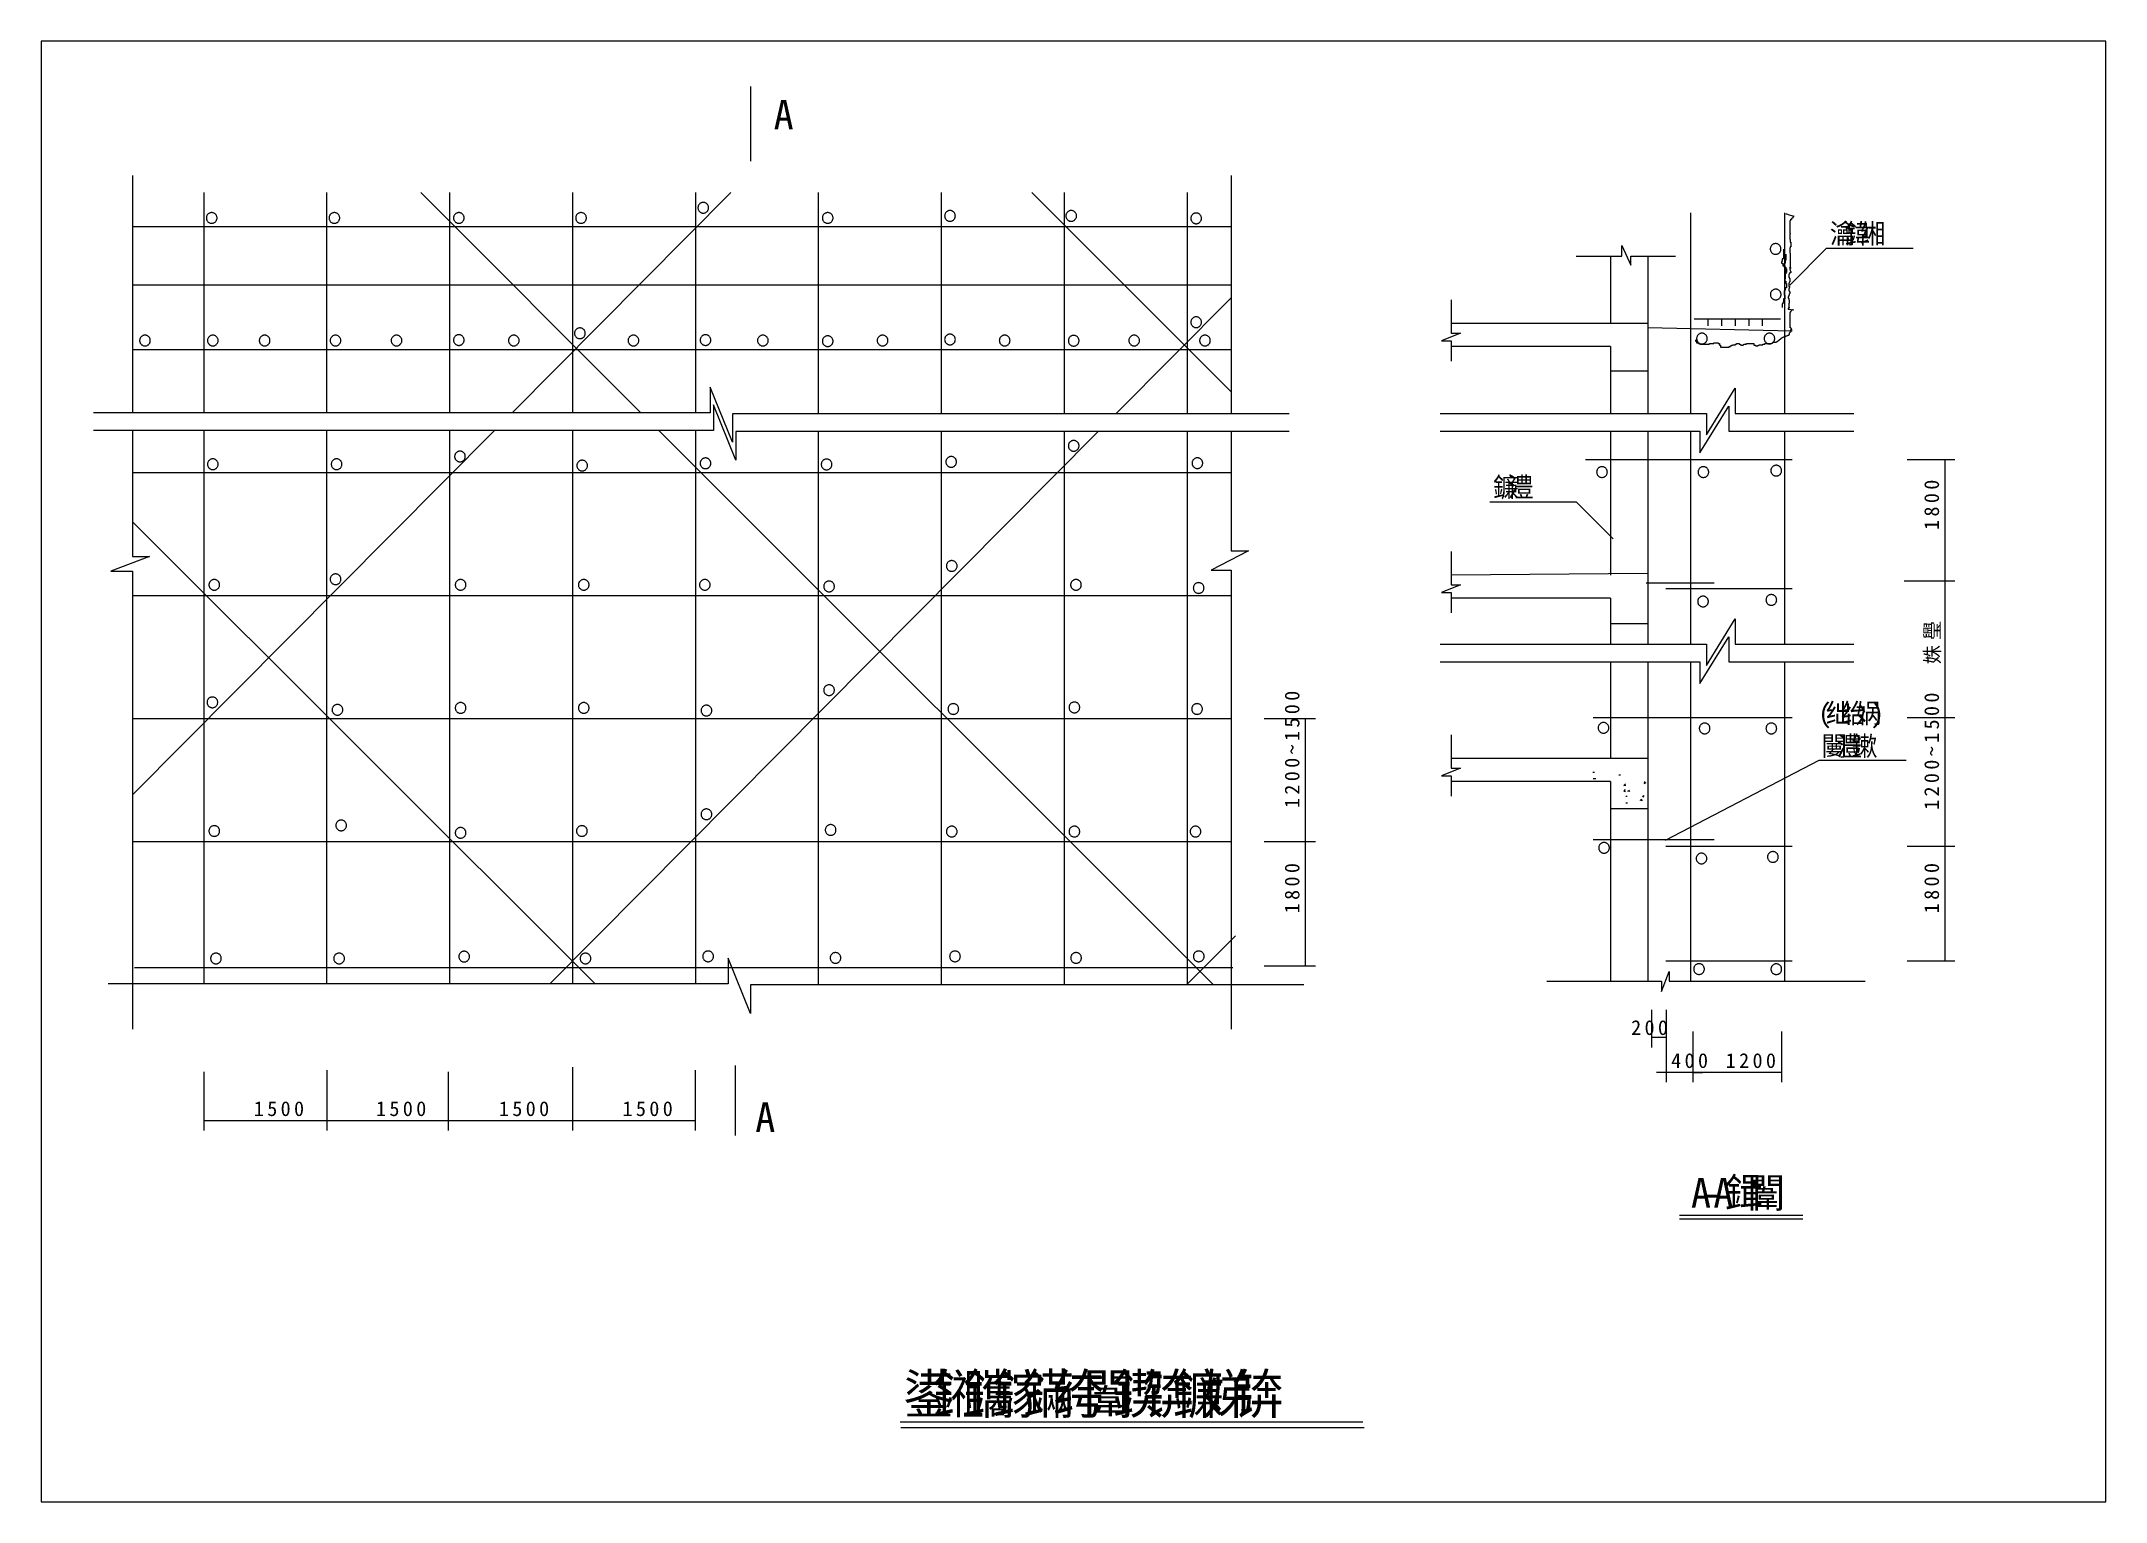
# Model space of a CAD drawing. Header units: metres. Extents: x 0 to 420, y 0 to 297.
import ezdxf

# ---------------------------------------------------------------- set-up
doc = ezdxf.new("R2010")
doc.units = ezdxf.units.M

msp = doc.modelspace()

# ---------------------------------------------------------------- texts
for s, height, p in [('A', 6, (148.99, 279.07)), ('瀹', 4, (363.88, 255.9)), ('鍏', 4, (366.92, 255.9)), ('缃', 4, (369.97, 255.9)), ('鐮', 4, (295.36, 204.34)), ('澧', 4, (298.41, 204.34)), ('(', 4, (361.52, 158.32)), ('绌', 4, (363.05, 158.32)), ('绐', 4, (366.09, 158.32)), ('娲', 4, (369.13, 158.32)), (')', 4, (372.18, 158.32)), ('闄', 4, (362.18, 151.68)), ('澧', 4, (365.23, 151.68)), ('鏉', 4, (368.27, 151.68)), ('2', 3, (323.45, 94.92)), ('0', 3, (326.18, 94.92)), ('0', 3, (328.9, 94.92)), ('4', 3, (331.59, 88.21)), ('0', 3, (334.32, 88.21)), ('0', 3, (337.05, 88.21)), ('1', 3, (342.69, 88.21)), ('2', 3, (345.42, 88.21)), ('0', 3, (348.15, 88.21)), ('0', 3, (350.87, 88.21)), ('1', 3, (43.24, 78.43)), ('5', 3, (45.97, 78.43)), ('0', 3, (48.69, 78.43)), ('0', 3, (51.42, 78.43)), ('1', 3, (68.09, 78.43)), ('5', 3, (70.82, 78.43)), ('0', 3, (73.55, 78.43)), ('0', 3, (76.28, 78.43)), ('1', 3, (93.1, 78.43)), ('5', 3, (95.83, 78.43)), ('0', 3, (98.55, 78.43)), ('0', 3, (101.28, 78.43)), ('1', 3, (118.24, 78.43)), ('5', 3, (120.97, 78.43)), ('0', 3, (123.7, 78.43)), ('0', 3, (126.43, 78.43)), ('A', 6, (145.25, 75.19)), ('A', 6, (335.62, 59.81)), ('A', 6, (340.18, 59.81)), ('鍓', 6, (342.46, 59.81)), ('闈', 6, (347.03, 59.81)), ('-', 6, (337.9, 59.81)), ('鍙', 8, (175.35, 17.92)), ('鎺', 8, (181.44, 17.92)), ('鑴', 8, (187.53, 17.92)), ('鎵', 8, (193.61, 17.92)), ('鏋', 8, (199.7, 17.92)), ('绔', 8, (205.79, 17.92)), ('闈', 8, (211.87, 17.92)), ('鍥', 8, (217.96, 17.92)), ('锛', 8, (224.05, 17.92)), ('鐮', 8, (230.14, 17.92)), ('娣', 8, (236.22, 17.92)), ('锛', 8, (242.31, 17.92))]:
    msp.add_text(s, height=height).set_placement(p)
for s, p in [('0', (386.08, 205.81)), ('0', (386.08, 203.08)), ('8', (386.08, 200.35)), ('1', (386.08, 197.62)), ('璺', (386.22, 175.23)), ('姝', (386.22, 170.34)), ('0', (255.96, 162.88)), ('0', (386.08, 162.51)), ('0', (255.96, 160.15)), ('0', (386.08, 159.78)), ('5', (255.96, 157.43)), ('1', (255.96, 154.7)), ('5', (386.08, 157.05)), ('1', (386.08, 154.33)), ('~', (255.96, 151.97)), ('~', (386.08, 151.6)), ('0', (255.96, 149.25)), ('0', (255.96, 146.52)), ('0', (386.08, 148.87)), ('0', (386.08, 146.14)), ('2', (255.96, 143.79)), ('1', (255.96, 141.06)), ('2', (386.08, 143.42)), ('1', (386.08, 140.69)), ('0', (255.96, 127.84)), ('0', (255.96, 125.11)), ('0', (386.08, 127.85)), ('0', (386.08, 125.12)), ('8', (255.96, 122.38)), ('8', (386.08, 122.4)), ('1', (255.96, 119.65)), ('1', (386.08, 119.67))]:
    msp.add_text(s, height=3, rotation=90).set_placement(p)

# ---------------------------------------------------------------- linework, layer by layer
for p, q in [((420, 297), (0, 297)), ((0, 297), (0, 0)), ((420, 0), (420, 297)), ((144.26, 287.84), (144.26, 272.59)), ((18.59, 269.69), (18.59, 221.46)), ((242.05, 269.69), (242.05, 221.26)), ((33.04, 266.22), (33.04, 221.46)), ((58.05, 266.22), (58.05, 221.46)), ((122, 221.46), (77.19, 266.22)), ((83.06, 266.22), (83.06, 221.46)), ((95.82, 221.46), (140.3, 266.22)), ((108.07, 266.22), (108.07, 221.46)), ((133.08, 266.22), (133.08, 221.46)), ((158.08, 266.22), (158.08, 221.26)), ((183.09, 266.22), (183.09, 221.26)), ((242.05, 225.71), (201.5, 266.22)), ((208.1, 266.22), (208.1, 221.26)), ((233.11, 266.22), (233.11, 221.26)), ((335.53, 262.1), (335.53, 221.33)), ((354.64, 262.1), (354.64, 221.33)), ((354.95, 261.89), (355.04, 261.89)), ((355.04, 261.89), (355.62, 261.7)), ((355.62, 261.7), (356.39, 261.51)), ((355.81, 260.55), (355.71, 260.36)), ((355.91, 260.74), (355.81, 260.55)), ((355.91, 260.84), (355.91, 260.74)), ((355.91, 260.74), (355.91, 260.84)), ((356.1, 260.74), (355.91, 260.74)), ((356.19, 261.03), (356.1, 260.93)), ((356.1, 260.93), (356.1, 260.74)), ((356.29, 261.13), (356.19, 261.03)), ((356.39, 261.32), (356.29, 261.13)), ((356.39, 261.51), (356.48, 261.51)), ((356.48, 261.32), (356.39, 261.32)), ((356.48, 261.51), (356.48, 261.32)), ((18.59, 259.31), (242.05, 259.31)), ((355.71, 260.36), (355.71, 258.06)), ((355.71, 258.06), (355.81, 257.96)), ((355.81, 257.86), (355.71, 257.77)), ((355.71, 257.77), (355.71, 256.71)), ((355.71, 256.71), (355.81, 256.71)), ((355.81, 257.96), (355.81, 257.86)), ((355.81, 256.71), (355.81, 256.14)), ((312.24, 253.27), (321.58, 253.27)), ((319.25, 253.27), (319.25, 239.61)), ((321.58, 253.27), (321.58, 255.5)), ((321.58, 255.5), (323.4, 251.46)), ((323.4, 253.27), (332.46, 253.27)), ((323.4, 251.46), (323.4, 253.27)), ((326.83, 253.27), (326.83, 239.61)), ((354.2, 252.24), (354.07, 252.24)), ((354.07, 252.24), (354.07, 251.87)), ((354.2, 252.74), (354.2, 252.24)), ((354.45, 252.74), (354.2, 252.74)), ((354.45, 254.74), (354.45, 252.74)), ((354.95, 252.46), (354.82, 252.46)), ((354.82, 252.46), (354.82, 251.97)), ((354.95, 253.71), (354.95, 252.46)), ((355.71, 254.99), (355.71, 254.03)), ((355.81, 254.99), (355.71, 254.99)), ((355.71, 247.41), (363.22, 254.91)), ((355.71, 254.03), (355.81, 253.84)), ((355.81, 256.14), (355.91, 256.14)), ((355.81, 255.18), (355.81, 254.99)), ((355.91, 255.18), (355.81, 255.18)), ((355.81, 253.84), (355.81, 250.96)), ((355.91, 256.14), (355.91, 255.18)), ((363.22, 254.91), (380.8, 254.91)), ((354.07, 251.87), (354.32, 251.87)), ((354.32, 251.87), (354.32, 251.37)), ((354.32, 251.37), (354.7, 251.37)), ((354.57, 251.72), (354.57, 251.09)), ((354.7, 251.72), (354.57, 251.72)), ((354.57, 251.09), (354.95, 251.09)), ((354.7, 251.97), (354.7, 251.72)), ((354.82, 251.97), (354.7, 251.97)), ((354.7, 251.37), (354.7, 250.75)), ((354.7, 250.75), (354.82, 250.75)), ((354.82, 249.62), (354.7, 249.62)), ((354.7, 248.72), (354.7, 248.22)), ((354.82, 248.72), (354.7, 248.72)), ((354.7, 248.22), (354.95, 248.22)), ((354.82, 250.75), (354.82, 249.62)), ((354.82, 249.72), (354.82, 248.72)), ((354.95, 249.72), (354.82, 249.72)), ((354.95, 251.09), (354.95, 250.72)), ((354.95, 250.72), (355.07, 250.72)), ((354.95, 249.97), (354.95, 249.72)), ((355.07, 249.97), (354.95, 249.97)), ((354.95, 248.22), (354.95, 247.72)), ((355.07, 250.72), (355.07, 249.97)), ((355.52, 249.62), (355.52, 249.04)), ((355.62, 249.62), (355.52, 249.62)), ((355.52, 249.04), (355.71, 248.66)), ((355.62, 247.89), (355.52, 247.7)), ((355.71, 249.9), (355.62, 249.71)), ((355.62, 249.71), (355.62, 249.62)), ((355.71, 248.08), (355.62, 247.99)), ((355.62, 247.99), (355.62, 247.89)), ((355.81, 250.96), (355.71, 251.05)), ((355.71, 251.05), (355.71, 250.67)), ((355.71, 250.67), (355.81, 250.58)), ((355.91, 250), (355.71, 249.9)), ((355.71, 248.66), (355.71, 248.08)), ((355.91, 250.96), (355.81, 250.96)), ((355.81, 250.96), (355.91, 250.96)), ((355.81, 250.58), (355.81, 250.29)), ((355.81, 250.29), (355.91, 250.19)), ((355.91, 250.86), (355.91, 250.96)), ((355.91, 250.96), (355.91, 250.86)), ((355.91, 250.19), (355.91, 250)), ((18.59, 247.44), (242.05, 247.44)), ((218.64, 221.26), (242.05, 244.82)), ((286.81, 244.44), (286.81, 237.62)), ((354.32, 243.85), (354.32, 243.6)), ((354.45, 243.85), (354.32, 243.85)), ((354.45, 244.6), (354.45, 243.85)), ((354.7, 244.6), (354.45, 244.6)), ((354.7, 246.22), (354.57, 246.22)), ((354.57, 246.22), (354.57, 245.35)), ((354.57, 245.35), (354.7, 245.35)), ((354.7, 246.47), (354.7, 246.22)), ((354.82, 246.47), (354.7, 246.47)), ((354.7, 245.35), (354.7, 244.6)), ((354.82, 246.85), (354.82, 246.47)), ((355.07, 246.85), (354.82, 246.85)), ((354.95, 247.72), (355.07, 247.72)), ((355.07, 247.72), (355.07, 246.85)), ((355.52, 245.2), (355.43, 245.11)), ((355.43, 245.11), (355.43, 244.82)), ((355.43, 244.82), (355.52, 244.63)), ((355.52, 247.7), (355.52, 247.22)), ((355.52, 247.22), (355.62, 247.12)), ((355.62, 246.74), (355.52, 246.64)), ((355.52, 246.64), (355.52, 246.35)), ((355.52, 246.35), (355.62, 246.26)), ((355.62, 245.4), (355.52, 245.3)), ((355.52, 245.3), (355.52, 245.2)), ((355.52, 244.63), (355.52, 244.44)), ((355.52, 244.44), (355.62, 244.34)), ((355.62, 243.77), (355.52, 243.67)), ((355.52, 243.67), (355.52, 243)), ((355.62, 247.12), (355.71, 246.93)), ((355.62, 246.93), (355.62, 246.74)), ((355.71, 246.93), (355.62, 246.93)), ((355.62, 246.26), (355.62, 246.16)), ((355.62, 246.16), (355.71, 245.97)), ((355.71, 245.68), (355.62, 245.59)), ((355.62, 245.59), (355.62, 245.4)), ((355.62, 244.34), (355.62, 243.77)), ((355.71, 245.97), (355.71, 245.68)), ((326.83, 239.61), (286.81, 239.61)), ((326.83, 239.61), (326.83, 221.33)), ((336.27, 240.55), (353.81, 240.55)), ((339.04, 240.55), (339.04, 239.12)), ((341.82, 240.55), (341.82, 239.12)), ((344.59, 240.55), (344.59, 239.12)), ((347.37, 240.55), (347.37, 239.12)), ((350.14, 240.55), (350.14, 239.12)), ((354.2, 243.6), (354.2, 242.85)), ((354.32, 243.6), (354.2, 243.6)), ((355.62, 242.81), (355.43, 242.71)), ((355.43, 242.71), (355.43, 242.52)), ((355.43, 242.52), (355.62, 242.52)), ((355.52, 243), (355.62, 242.9)), ((355.52, 242.81), (355.62, 242.81)), ((355.62, 242.81), (355.52, 242.81)), ((355.62, 242.9), (355.62, 242.81)), ((355.62, 242.52), (356.39, 242.42)), ((355.81, 241.94), (355.71, 241.75)), ((355.71, 241.75), (355.71, 238.87)), ((355.91, 242.13), (355.81, 241.94)), ((356, 242.13), (355.91, 242.13)), ((356.1, 242.23), (356, 242.13)), ((356.1, 242.33), (356.1, 242.23)), ((356.29, 242.33), (356.1, 242.33)), ((356.29, 242.42), (356.29, 242.33)), ((356.48, 242.42), (356.29, 242.42)), ((356.39, 242.42), (356.48, 242.42)), ((288.74, 237.62), (284.87, 236.08)), ((284.87, 236.08), (286.81, 236.08)), ((286.81, 237.62), (288.74, 237.62)), ((286.81, 236.08), (286.81, 231.96)), ((326.83, 238.77), (356.19, 238.14)), ((336.53, 236.29), (336.53, 236.04)), ((336.53, 236.04), (336.78, 236.04)), ((336.78, 236.04), (336.78, 235.67)), ((336.78, 235.67), (337.15, 235.67)), ((337.15, 235.67), (337.15, 235.54)), ((337.15, 235.54), (337.4, 235.54)), ((337.4, 235.54), (337.4, 235.42)), ((337.4, 235.42), (339.4, 235.42)), ((339.4, 235.54), (340.27, 235.54)), ((339.4, 235.42), (339.4, 235.54)), ((340.27, 235.54), (340.27, 235.67)), ((340.27, 235.67), (341.15, 235.67)), ((341.15, 235.67), (341.15, 235.54)), ((341.15, 235.54), (341.4, 235.54)), ((341.4, 235.54), (341.4, 235.17)), ((344.15, 235.29), (344.65, 235.29)), ((344.15, 235.17), (344.15, 235.29)), ((344.65, 235.42), (344.9, 235.42)), ((344.65, 235.29), (344.65, 235.42)), ((344.9, 235.54), (345.4, 235.54)), ((344.9, 235.42), (344.9, 235.54)), ((345.4, 235.54), (345.4, 235.42)), ((345.4, 235.42), (345.65, 235.42)), ((345.65, 235.42), (345.65, 235.29)), ((345.65, 235.29), (345.9, 235.29)), ((345.9, 235.29), (345.9, 235.17)), ((346.15, 235.29), (346.4, 235.29)), ((346.15, 235.17), (346.15, 235.29)), ((346.4, 235.42), (346.9, 235.42)), ((346.4, 235.29), (346.4, 235.42)), ((346.9, 235.54), (348.39, 235.54)), ((346.9, 235.42), (346.9, 235.54)), ((348.39, 235.54), (348.39, 235.17)), ((349.52, 235.29), (350.27, 235.29)), ((349.52, 235.17), (349.52, 235.29)), ((350.27, 235.42), (350.64, 235.42)), ((350.27, 235.29), (350.27, 235.42)), ((350.64, 235.54), (351.89, 235.54)), ((350.64, 235.42), (350.64, 235.54)), ((352.19, 235.68), (352.21, 235.68)), ((352.21, 235.68), (352.19, 235.68)), ((352.21, 235.75), (352.21, 235.68)), ((352.42, 235.75), (352.21, 235.75)), ((352.21, 235.68), (352.21, 235.66)), ((352.56, 235.77), (352.42, 235.75)), ((352.92, 235.77), (352.56, 235.77)), ((352.97, 235.79), (352.92, 235.77)), ((353.01, 235.81), (352.97, 235.79)), ((353.04, 235.81), (353.01, 235.81)), ((353.08, 235.84), (353.04, 235.81)), ((353.1, 235.86), (353.08, 235.84)), ((353.13, 235.88), (353.1, 235.86)), ((353.17, 235.91), (353.13, 235.88)), ((353.22, 235.95), (353.17, 235.91)), ((353.26, 235.95), (353.22, 235.95)), ((353.4, 236.09), (353.26, 235.95)), ((353.58, 236.23), (353.4, 236.09)), ((353.81, 236.41), (353.58, 236.23)), ((353.83, 236.41), (353.81, 236.41)), ((353.83, 236.45), (353.83, 236.41)), ((353.86, 236.45), (353.83, 236.45)), ((353.88, 236.5), (353.86, 236.45)), ((353.93, 236.52), (353.88, 236.5)), ((353.95, 236.59), (353.93, 236.54)), ((353.93, 236.54), (353.93, 236.52)), ((353.97, 236.59), (353.95, 236.59)), ((353.99, 236.61), (353.97, 236.59)), ((354.02, 236.61), (353.99, 236.61)), ((354.04, 236.64), (354.02, 236.61)), ((354.06, 236.64), (354.04, 236.64)), ((354.24, 236.68), (354.06, 236.64)), ((354.47, 236.82), (354.24, 236.68)), ((354.61, 236.86), (354.47, 236.82)), ((354.63, 236.89), (354.61, 236.86)), ((354.66, 236.89), (354.63, 236.89)), ((354.79, 236.93), (354.66, 236.89)), ((354.81, 236.93), (354.79, 236.93)), ((354.86, 236.95), (354.81, 236.93)), ((354.91, 236.98), (354.86, 236.95)), ((354.95, 237), (354.91, 236.98)), ((355, 237.02), (354.95, 237)), ((355.04, 237.05), (355, 237.02)), ((355.18, 237.07), (355.04, 237.05)), ((355.23, 237.07), (355.18, 237.07)), ((355.25, 237.09), (355.23, 237.07)), ((355.27, 237.11), (355.25, 237.09)), ((355.32, 237.14), (355.27, 237.11)), ((355.36, 237.16), (355.32, 237.14)), ((355.41, 237.18), (355.36, 237.16)), ((355.45, 237.2), (355.41, 237.18)), ((355.5, 237.25), (355.45, 237.2)), ((355.52, 237.3), (355.5, 237.25)), ((355.57, 237.34), (355.52, 237.3)), ((355.59, 237.39), (355.57, 237.34)), ((355.61, 237.62), (355.59, 237.59)), ((355.59, 237.59), (355.59, 237.39)), ((355.64, 237.68), (355.61, 237.66)), ((355.61, 237.66), (355.61, 237.62)), ((355.64, 237.73), (355.64, 237.68)), ((355.66, 237.73), (355.64, 237.73)), ((355.66, 237.75), (355.66, 237.73)), ((355.68, 237.75), (355.66, 237.75)), ((355.73, 237.77), (355.68, 237.75)), ((355.7, 238.94), (355.75, 238.89)), ((355.86, 237.82), (355.73, 237.77)), ((355.75, 238.89), (355.75, 238.87)), ((355.75, 238.87), (355.77, 238.85)), ((355.77, 238.85), (355.8, 238.85)), ((355.8, 238.85), (355.8, 238.82)), ((355.8, 238.82), (355.82, 238.82)), ((355.82, 238.82), (355.84, 238.8)), ((355.84, 238.8), (355.84, 238.73)), ((355.84, 238.73), (355.89, 238.73)), ((355.89, 238.3), (355.86, 238.28)), ((355.86, 238.28), (355.86, 238.25)), ((355.86, 238.25), (355.89, 238.23)), ((355.89, 237.84), (355.86, 237.82)), ((355.89, 238.73), (355.89, 238.71)), ((355.89, 238.71), (355.91, 238.69)), ((356.02, 238.32), (355.89, 238.3)), ((355.89, 238.23), (355.96, 238.23)), ((355.93, 237.89), (355.89, 237.84)), ((355.91, 238.69), (355.91, 238.66)), ((355.91, 238.66), (355.93, 238.66)), ((355.93, 238.66), (355.93, 238.64)), ((355.93, 238.64), (355.98, 238.59)), ((355.96, 238.03), (355.93, 237.89)), ((355.96, 238.23), (355.96, 238.03)), ((355.98, 238.59), (355.98, 238.57)), ((355.98, 238.57), (356, 238.55)), ((356, 238.55), (356.05, 238.46)), ((356.05, 238.34), (356.02, 238.32)), ((356.05, 238.46), (356.05, 238.34)), ((18.59, 234.3), (242.05, 234.3)), ((319.25, 234.91), (286.81, 234.91)), ((319.25, 234.91), (319.25, 221.33)), ((341.4, 235.17), (341.65, 235.17)), ((341.65, 235.17), (341.65, 234.79)), ((341.65, 234.79), (343.4, 234.79)), ((343.4, 234.92), (343.65, 234.92)), ((343.4, 234.79), (343.4, 234.92)), ((343.65, 235.04), (343.9, 235.04)), ((343.65, 234.92), (343.65, 235.04)), ((343.9, 235.17), (344.15, 235.17)), ((343.9, 235.04), (343.9, 235.17)), ((345.9, 235.17), (346.15, 235.17)), ((348.39, 235.17), (348.77, 235.17)), ((348.77, 235.17), (348.77, 235.04)), ((348.77, 235.04), (349.27, 235.04)), ((349.27, 235.17), (349.52, 235.17)), ((349.27, 235.04), (349.27, 235.17)), ((319.25, 229.96), (326.83, 229.96)), ((136.08, 226.69), (136.08, 221.46)), ((140.63, 215.45), (136.08, 226.69)), ((141.32, 211.83), (136.76, 223.07)), ((136.76, 223.07), (136.76, 217.83)), ((337.44, 213.32), (343.3, 222.82)), ((338.75, 216.95), (344.6, 226.45)), ((343.3, 222.82), (343.3, 217.71)), ((344.6, 226.45), (344.6, 221.33)), ((136.08, 221.46), (10.63, 221.46)), ((253.89, 221.26), (140.63, 221.26)), ((140.63, 221.26), (140.63, 215.45)), ((284.6, 221.33), (338.75, 221.33)), ((338.75, 221.33), (338.75, 216.95)), ((344.6, 221.33), (368.75, 221.33)), ((136.76, 217.83), (10.63, 217.83)), ((18.59, 143.73), (92.22, 217.83)), ((18.59, 217.83), (18.59, 192.21)), ((33.04, 217.83), (33.04, 105.3)), ((58.05, 217.83), (58.05, 105.3)), ((83.06, 217.83), (83.06, 105.3)), ((103.43, 105.3), (215.04, 217.63)), ((108.07, 217.83), (108.07, 105.3)), ((238.46, 105.11), (125.63, 217.83)), ((133.08, 217.83), (133.08, 105.3)), ((253.89, 217.63), (141.32, 217.63)), ((141.32, 217.63), (141.32, 211.83)), ((158.08, 217.63), (158.08, 105.11)), ((183.09, 217.63), (183.09, 105.11)), ((208.1, 217.63), (208.1, 105.11)), ((233.11, 217.63), (233.11, 105.11)), ((242.05, 217.63), (242.05, 193.38)), ((284.6, 217.71), (337.44, 217.71)), ((319.25, 217.71), (319.25, 188.44)), ((326.83, 217.71), (326.83, 174.42)), ((335.53, 217.71), (335.53, 174.42)), ((337.44, 217.71), (337.44, 213.32)), ((343.3, 217.71), (368.75, 217.71)), ((354.64, 217.71), (354.64, 174.42)), ((314.19, 211.93), (356.19, 211.93)), ((379.62, 211.93), (389.33, 211.93)), ((387.33, 187.28), (387.33, 211.93)), ((18.59, 209.3), (242.05, 209.3)), ((294.7, 203.36), (312.28, 203.36)), ((319.8, 195.85), (312.28, 203.36)), ((112.66, 105.3), (18.59, 199.28)), ((245.58, 193.38), (238.02, 189.46)), ((242.05, 193.38), (245.58, 193.38)), ((286.81, 193.27), (286.81, 186.45)), ((22.01, 192.21), (14.13, 189.25)), ((14.13, 189.25), (18.59, 189.25)), ((18.59, 192.21), (22.01, 192.21)), ((18.59, 189.25), (18.59, 96.09)), ((238.02, 189.46), (242.05, 189.46)), ((242.05, 189.46), (242.05, 96.09)), ((288.74, 186.45), (284.87, 184.91)), ((284.87, 184.91), (286.81, 184.91)), ((326.83, 188.77), (286.81, 188.44)), ((286.81, 186.45), (288.74, 186.45)), ((286.81, 184.91), (286.81, 180.79)), ((326.54, 186.84), (340.35, 186.84)), ((330.52, 185.72), (356.19, 185.72)), ((379.02, 187.28), (389.33, 187.28)), ((379.02, 187.28), (389.33, 187.28)), ((387.33, 159.51), (387.33, 187.28)), ((18.59, 184.29), (242.05, 184.29)), ((319.25, 183.74), (286.81, 183.74)), ((319.25, 183.74), (319.25, 174.42)), ((319.25, 178.61), (326.83, 178.61)), ((338.75, 170.04), (344.6, 179.54)), ((344.6, 179.54), (344.6, 174.42)), ((284.6, 174.42), (338.75, 174.42)), ((337.44, 166.41), (343.3, 175.92)), ((338.75, 174.42), (338.75, 170.04)), ((343.3, 175.92), (343.3, 170.8)), ((344.6, 174.42), (368.75, 174.42)), ((284.6, 170.8), (337.44, 170.8)), ((319.25, 170.8), (319.25, 151.15)), ((326.83, 170.8), (326.83, 105.83)), ((335.53, 170.8), (335.53, 105.83)), ((337.44, 170.8), (337.44, 166.41)), ((343.3, 170.8), (368.75, 170.8)), ((354.64, 170.8), (354.64, 105.83)), ((18.59, 159.28), (242.05, 159.28)), ((248.81, 159.28), (259.21, 159.28)), ((257.21, 134.27), (257.21, 159.28)), ((286.81, 155.99), (286.81, 149.17)), ((315.74, 159.51), (356.19, 159.51)), ((379.62, 159.51), (389.33, 159.51)), ((379.62, 159.51), (389.33, 159.51)), ((387.33, 133.3), (387.33, 159.51)), ((288.74, 149.17), (284.87, 147.63)), ((284.87, 147.63), (286.81, 147.63)), ((326.88, 151.15), (286.81, 151.15)), ((286.81, 149.17), (288.74, 149.17)), ((286.81, 147.63), (286.81, 143.51)), ((315.63, 148.35), (316, 148.35)), ((315.73, 147.07), (316.27, 147.07)), ((320.92, 147.84), (321.26, 147.84)), ((330.46, 134.53), (361.7, 150.83)), ((361.7, 150.83), (379.41, 150.83)), ((319.25, 146.46), (286.81, 146.46)), ((319.25, 146.46), (319.25, 105.83)), ((322.3, 146.02), (321.97, 145.65)), ((321.97, 145.65), (322.4, 145.72)), ((322.24, 144.81), (321.97, 144.47)), ((321.97, 144.47), (322.3, 144.44)), ((322.37, 143.5), (322.61, 143.5)), ((323.15, 144.41), (322.74, 144.51)), ((322.88, 144.67), (323.15, 144.41)), ((325.41, 142.89), (325.68, 142.55)), ((325.74, 143.43), (326.05, 143.6)), ((326.05, 143.6), (325.84, 143.26)), ((326.18, 146.46), (326.11, 146.09)), ((326.11, 146.09), (326.48, 146.29)), ((319.25, 141), (326.83, 141)), ((322.4, 142.15), (322.71, 142.15)), ((325.68, 142.55), (325.3, 142.65)), ((315.74, 134.69), (340.35, 134.69)), ((18.59, 134.27), (242.05, 134.27)), ((248.81, 134.27), (259.21, 134.27)), ((248.81, 134.27), (259.21, 134.27)), ((257.21, 108.99), (257.21, 134.27)), ((330.52, 133.3), (356.19, 133.3)), ((379.62, 133.3), (389.33, 133.3)), ((379.62, 133.3), (389.33, 133.3)), ((387.33, 110), (387.33, 133.3)), ((233.01, 105.11), (242.95, 115.11)), ((144.32, 99.3), (139.76, 110.54)), ((139.76, 110.54), (139.76, 105.3)), ((330.52, 110), (356.19, 110)), ((379.62, 110), (389.33, 110)), ((139.76, 105.3), (13.63, 105.3)), ((18.94, 108.63), (242.39, 108.63)), ((256.89, 105.11), (144.32, 105.11)), ((144.32, 105.11), (144.32, 99.3)), ((248.81, 108.99), (259.21, 108.99)), ((306.27, 105.83), (329.61, 105.83)), ((329.61, 103.73), (331.18, 107.8)), ((329.61, 105.83), (329.61, 103.73)), ((331.18, 107.8), (331.18, 105.83)), ((331.18, 105.83), (371.06, 105.83)), ((327.58, 100.06), (327.58, 92.37)), ((330.59, 100.06), (330.59, 92.37)), ((330.59, 94.37), (327.58, 94.37)), ((330.59, 95.6), (330.59, 85.3)), ((335.97, 95.6), (335.97, 85.3)), ((335.97, 95.6), (335.97, 85.3)), ((354.05, 95.6), (354.05, 85.3)), ((108.07, 88.38), (108.07, 75.52)), ((108.07, 88.38), (108.07, 75.52)), ((141.17, 88.72), (141.17, 74.49)), ((33.06, 87.44), (33.06, 75.52)), ((58.06, 87.73), (58.06, 75.52)), ((58.06, 87.73), (58.06, 75.52)), ((82.77, 87.44), (82.77, 75.52)), ((82.77, 87.44), (82.77, 75.52)), ((133.06, 87.73), (133.06, 75.52)), ((330.59, 87.3), (328.59, 87.3)), ((335.97, 87.3), (330.59, 87.3)), ((335.97, 87.3), (337.97, 87.3)), ((354.05, 87.3), (335.97, 87.3)), ((33.06, 77.52), (58.06, 77.52)), ((58.06, 77.52), (82.77, 77.52)), ((82.77, 77.52), (108.07, 77.52)), ((108.07, 77.52), (133.06, 77.52)), ((333.32, 58.29), (358.35, 58.29)), ((333.32, 57.52), (358.35, 57.52)), ((174.74, 16.26), (268.89, 16.26)), ((174.74, 16.26), (268.89, 16.26)), ((174.9, 15.1), (269.13, 15.1)), ((0, 0), (420, 0))]:
    msp.add_line(p, q)
for points in [[(35.76, 261.08), (35.75, 261.18), (35.74, 261.29), (35.71, 261.39), (35.68, 261.49), (35.63, 261.59), (35.57, 261.68), (35.51, 261.77), (35.44, 261.84), (35.36, 261.92), (35.27, 261.98), (35.18, 262.04), (35.09, 262.08), (34.99, 262.12), (34.88, 262.14), (34.78, 262.16), (34.67, 262.16), (34.56, 262.16), (34.46, 262.14), (34.35, 262.12), (34.25, 262.08), (34.16, 262.04), (34.07, 261.98), (33.98, 261.92), (33.9, 261.84), (33.83, 261.77), (33.77, 261.68), (33.71, 261.59), (33.67, 261.49), (33.63, 261.39), (33.6, 261.29), (33.59, 261.18), (33.58, 261.08), (33.59, 260.97), (33.6, 260.86), (33.63, 260.76), (33.67, 260.66), (33.71, 260.56), (33.77, 260.47), (33.83, 260.39), (33.9, 260.31), (33.98, 260.23), (34.07, 260.17), (34.16, 260.12), (34.25, 260.07), (34.35, 260.03), (34.46, 260.01), (34.56, 259.99), (34.67, 259.99), (34.78, 259.99), (34.88, 260.01), (34.99, 260.03), (35.09, 260.07), (35.18, 260.12), (35.27, 260.17), (35.36, 260.23), (35.44, 260.31), (35.51, 260.39), (35.57, 260.47), (35.63, 260.56), (35.68, 260.66), (35.71, 260.76), (35.74, 260.86), (35.75, 260.97), (35.76, 261.08)], [(60.72, 261.08), (60.71, 261.18), (60.69, 261.29), (60.67, 261.39), (60.63, 261.49), (60.59, 261.59), (60.53, 261.68), (60.47, 261.77), (60.4, 261.84), (60.32, 261.92), (60.23, 261.98), (60.14, 262.04), (60.04, 262.08), (59.94, 262.12), (59.84, 262.14), (59.73, 262.16), (59.63, 262.16), (59.52, 262.16), (59.42, 262.14), (59.31, 262.12), (59.21, 262.08), (59.12, 262.04), (59.02, 261.98), (58.94, 261.92), (58.86, 261.84), (58.79, 261.77), (58.72, 261.68), (58.67, 261.59), (58.62, 261.49), (58.59, 261.39), (58.56, 261.29), (58.55, 261.18), (58.54, 261.08), (58.55, 260.97), (58.56, 260.86), (58.59, 260.76), (58.62, 260.66), (58.67, 260.56), (58.72, 260.47), (58.79, 260.39), (58.86, 260.31), (58.94, 260.23), (59.02, 260.17), (59.12, 260.12), (59.21, 260.07), (59.31, 260.03), (59.42, 260.01), (59.52, 259.99), (59.63, 259.99), (59.73, 259.99), (59.84, 260.01), (59.94, 260.03), (60.04, 260.07), (60.14, 260.12), (60.23, 260.17), (60.32, 260.23), (60.4, 260.31), (60.47, 260.39), (60.53, 260.47), (60.59, 260.56), (60.63, 260.66), (60.67, 260.76), (60.69, 260.86), (60.71, 260.97), (60.72, 261.08)], [(86.04, 261.08), (86.03, 261.18), (86.02, 261.29), (85.99, 261.39), (85.95, 261.49), (85.91, 261.59), (85.85, 261.68), (85.79, 261.77), (85.72, 261.84), (85.64, 261.92), (85.55, 261.98), (85.46, 262.04), (85.37, 262.08), (85.27, 262.12), (85.16, 262.14), (85.06, 262.16), (84.95, 262.16), (84.84, 262.16), (84.74, 262.14), (84.63, 262.12), (84.53, 262.08), (84.44, 262.04), (84.35, 261.98), (84.26, 261.92), (84.18, 261.84), (84.11, 261.77), (84.05, 261.68), (83.99, 261.59), (83.94, 261.49), (83.91, 261.39), (83.88, 261.29), (83.87, 261.18), (83.86, 261.08), (83.87, 260.97), (83.88, 260.86), (83.91, 260.76), (83.94, 260.66), (83.99, 260.56), (84.05, 260.47), (84.11, 260.39), (84.18, 260.31), (84.26, 260.23), (84.35, 260.17), (84.44, 260.12), (84.53, 260.07), (84.63, 260.03), (84.74, 260.01), (84.84, 259.99), (84.95, 259.99), (85.06, 259.99), (85.16, 260.01), (85.27, 260.03), (85.37, 260.07), (85.46, 260.12), (85.55, 260.17), (85.64, 260.23), (85.72, 260.31), (85.79, 260.39), (85.85, 260.47), (85.91, 260.56), (85.95, 260.66), (85.99, 260.76), (86.02, 260.86), (86.03, 260.97), (86.04, 261.08)], [(110.9, 261.08), (110.89, 261.18), (110.88, 261.29), (110.85, 261.39), (110.82, 261.49), (110.77, 261.59), (110.72, 261.68), (110.65, 261.77), (110.58, 261.84), (110.5, 261.92), (110.42, 261.98), (110.32, 262.04), (110.23, 262.08), (110.13, 262.12), (110.02, 262.14), (109.92, 262.16), (109.81, 262.16), (109.7, 262.16), (109.6, 262.14), (109.5, 262.12), (109.39, 262.08), (109.3, 262.04), (109.21, 261.98), (109.12, 261.92), (109.04, 261.84), (108.97, 261.77), (108.91, 261.68), (108.85, 261.59), (108.81, 261.49), (108.77, 261.39), (108.74, 261.29), (108.73, 261.18), (108.72, 261.08), (108.73, 260.97), (108.74, 260.86), (108.77, 260.76), (108.81, 260.66), (108.85, 260.56), (108.91, 260.47), (108.97, 260.39), (109.04, 260.31), (109.12, 260.23), (109.21, 260.17), (109.3, 260.12), (109.39, 260.07), (109.5, 260.03), (109.6, 260.01), (109.7, 259.99), (109.81, 259.99), (109.92, 259.99), (110.02, 260.01), (110.13, 260.03), (110.23, 260.07), (110.32, 260.12), (110.42, 260.17), (110.5, 260.23), (110.58, 260.31), (110.65, 260.39), (110.72, 260.47), (110.77, 260.56), (110.82, 260.66), (110.85, 260.76), (110.88, 260.86), (110.89, 260.97), (110.9, 261.08)], [(135.76, 263.15), (135.75, 263.25), (135.74, 263.36), (135.71, 263.46), (135.68, 263.56), (135.63, 263.66), (135.58, 263.75), (135.51, 263.84), (135.44, 263.91), (135.36, 263.99), (135.28, 264.05), (135.19, 264.1), (135.09, 264.15), (134.99, 264.19), (134.88, 264.21), (134.78, 264.23), (134.67, 264.23), (134.57, 264.23), (134.46, 264.21), (134.36, 264.19), (134.26, 264.15), (134.16, 264.1), (134.07, 264.05), (133.98, 263.99), (133.9, 263.91), (133.83, 263.84), (133.77, 263.75), (133.71, 263.66), (133.67, 263.56), (133.63, 263.46), (133.61, 263.36), (133.59, 263.25), (133.58, 263.15), (133.59, 263.04), (133.61, 262.93), (133.63, 262.83), (133.67, 262.73), (133.71, 262.63), (133.77, 262.54), (133.83, 262.46), (133.9, 262.38), (133.98, 262.3), (134.07, 262.24), (134.16, 262.19), (134.26, 262.14), (134.36, 262.1), (134.46, 262.08), (134.57, 262.06), (134.67, 262.06), (134.78, 262.06), (134.88, 262.08), (134.99, 262.1), (135.09, 262.14), (135.19, 262.19), (135.28, 262.24), (135.36, 262.3), (135.44, 262.38), (135.51, 262.46), (135.58, 262.54), (135.63, 262.63), (135.68, 262.73), (135.71, 262.83), (135.74, 262.93), (135.75, 263.04), (135.76, 263.15)], [(161.08, 261.08), (161.08, 261.18), (161.06, 261.29), (161.03, 261.39), (161, 261.49), (160.95, 261.59), (160.9, 261.68), (160.83, 261.77), (160.76, 261.84), (160.68, 261.92), (160.6, 261.98), (160.51, 262.04), (160.41, 262.08), (160.31, 262.12), (160.21, 262.14), (160.1, 262.16), (159.99, 262.16), (159.89, 262.16), (159.78, 262.14), (159.68, 262.12), (159.58, 262.08), (159.48, 262.04), (159.39, 261.98), (159.3, 261.92), (159.22, 261.84), (159.15, 261.77), (159.09, 261.68), (159.03, 261.59), (158.99, 261.49), (158.95, 261.39), (158.93, 261.29), (158.91, 261.18), (158.91, 261.08), (158.91, 260.97), (158.93, 260.86), (158.95, 260.76), (158.99, 260.66), (159.03, 260.56), (159.09, 260.47), (159.15, 260.39), (159.22, 260.31), (159.3, 260.23), (159.39, 260.17), (159.48, 260.12), (159.58, 260.07), (159.68, 260.03), (159.78, 260.01), (159.89, 259.99), (159.99, 259.99), (160.1, 259.99), (160.21, 260.01), (160.31, 260.03), (160.41, 260.07), (160.51, 260.12), (160.6, 260.17), (160.68, 260.23), (160.76, 260.31), (160.83, 260.39), (160.9, 260.47), (160.95, 260.56), (161, 260.66), (161.03, 260.76), (161.06, 260.86), (161.08, 260.97), (161.08, 261.08)], [(185.96, 261.49), (185.95, 261.6), (185.94, 261.71), (185.91, 261.81), (185.88, 261.91), (185.83, 262.01), (185.78, 262.1), (185.71, 262.18), (185.64, 262.26), (185.56, 262.34), (185.48, 262.4), (185.38, 262.45), (185.29, 262.5), (185.19, 262.54), (185.08, 262.56), (184.98, 262.58), (184.87, 262.58), (184.76, 262.58), (184.66, 262.56), (184.56, 262.54), (184.45, 262.5), (184.36, 262.45), (184.27, 262.4), (184.18, 262.34), (184.1, 262.26), (184.03, 262.18), (183.97, 262.1), (183.91, 262.01), (183.87, 261.91), (183.83, 261.81), (183.8, 261.71), (183.79, 261.6), (183.78, 261.49), (183.79, 261.39), (183.8, 261.28), (183.83, 261.18), (183.87, 261.08), (183.91, 260.98), (183.97, 260.89), (184.03, 260.8), (184.1, 260.73), (184.18, 260.65), (184.27, 260.59), (184.36, 260.54), (184.45, 260.49), (184.56, 260.45), (184.66, 260.43), (184.76, 260.41), (184.87, 260.41), (184.98, 260.41), (185.08, 260.43), (185.19, 260.45), (185.29, 260.49), (185.38, 260.54), (185.48, 260.59), (185.56, 260.65), (185.64, 260.73), (185.71, 260.8), (185.78, 260.89), (185.83, 260.98), (185.88, 261.08), (185.91, 261.18), (185.94, 261.28), (185.95, 261.39), (185.96, 261.49)], [(210.62, 261.49), (210.62, 261.6), (210.6, 261.71), (210.58, 261.81), (210.54, 261.91), (210.49, 262.01), (210.44, 262.1), (210.38, 262.18), (210.3, 262.26), (210.23, 262.34), (210.14, 262.4), (210.05, 262.45), (209.95, 262.5), (209.85, 262.54), (209.75, 262.56), (209.64, 262.58), (209.54, 262.58), (209.43, 262.58), (209.32, 262.56), (209.22, 262.54), (209.12, 262.5), (209.02, 262.45), (208.93, 262.4), (208.85, 262.34), (208.77, 262.26), (208.69, 262.18), (208.63, 262.1), (208.58, 262.01), (208.53, 261.91), (208.49, 261.81), (208.47, 261.71), (208.45, 261.6), (208.45, 261.49), (208.45, 261.39), (208.47, 261.28), (208.49, 261.18), (208.53, 261.08), (208.58, 260.98), (208.63, 260.89), (208.69, 260.8), (208.77, 260.73), (208.85, 260.65), (208.93, 260.59), (209.02, 260.54), (209.12, 260.49), (209.22, 260.45), (209.32, 260.43), (209.43, 260.41), (209.54, 260.41), (209.64, 260.41), (209.75, 260.43), (209.85, 260.45), (209.95, 260.49), (210.05, 260.54), (210.14, 260.59), (210.23, 260.65), (210.3, 260.73), (210.38, 260.8), (210.44, 260.89), (210.49, 260.98), (210.54, 261.08), (210.58, 261.18), (210.6, 261.28), (210.62, 261.39), (210.62, 261.49)], [(236.04, 260.99), (236.04, 261.1), (236.02, 261.2), (236, 261.31), (235.96, 261.41), (235.91, 261.5), (235.86, 261.6), (235.8, 261.68), (235.72, 261.76), (235.65, 261.83), (235.56, 261.9), (235.47, 261.95), (235.37, 262), (235.27, 262.03), (235.17, 262.06), (235.06, 262.07), (234.96, 262.08), (234.85, 262.07), (234.74, 262.06), (234.64, 262.03), (234.54, 262), (234.44, 261.95), (234.35, 261.9), (234.27, 261.83), (234.19, 261.76), (234.11, 261.68), (234.05, 261.6), (234, 261.5), (233.95, 261.41), (233.91, 261.31), (233.89, 261.2), (233.87, 261.1), (233.87, 260.99), (233.87, 260.89), (233.89, 260.78), (233.91, 260.68), (233.95, 260.58), (234, 260.48), (234.05, 260.39), (234.11, 260.3), (234.19, 260.22), (234.27, 260.15), (234.35, 260.09), (234.44, 260.03), (234.54, 259.99), (234.64, 259.95), (234.74, 259.93), (234.85, 259.91), (234.96, 259.9), (235.06, 259.91), (235.17, 259.93), (235.27, 259.95), (235.37, 259.99), (235.47, 260.03), (235.56, 260.09), (235.65, 260.15), (235.72, 260.22), (235.8, 260.3), (235.86, 260.39), (235.91, 260.48), (235.96, 260.58), (236, 260.68), (236.02, 260.78), (236.04, 260.89), (236.04, 260.99)], [(353.93, 254.77), (353.93, 254.88), (353.91, 254.98), (353.89, 255.09), (353.85, 255.19), (353.8, 255.28), (353.75, 255.37), (353.68, 255.46), (353.61, 255.54), (353.53, 255.61), (353.45, 255.68), (353.36, 255.73), (353.26, 255.78), (353.16, 255.81), (353.06, 255.84), (352.95, 255.85), (352.84, 255.86), (352.74, 255.85), (352.63, 255.84), (352.53, 255.81), (352.43, 255.78), (352.33, 255.73), (352.24, 255.68), (352.15, 255.61), (352.08, 255.54), (352, 255.46), (351.94, 255.37), (351.88, 255.28), (351.84, 255.19), (351.8, 255.09), (351.78, 254.98), (351.76, 254.88), (351.76, 254.77), (351.76, 254.66), (351.78, 254.56), (351.8, 254.45), (351.84, 254.35), (351.88, 254.26), (351.94, 254.17), (352, 254.08), (352.08, 254), (352.15, 253.93), (352.24, 253.87), (352.33, 253.81), (352.43, 253.77), (352.53, 253.73), (352.63, 253.7), (352.74, 253.69), (352.84, 253.68), (352.95, 253.69), (353.06, 253.7), (353.16, 253.73), (353.26, 253.77), (353.36, 253.81), (353.45, 253.87), (353.53, 253.93), (353.61, 254), (353.68, 254.08), (353.75, 254.17), (353.8, 254.26), (353.85, 254.35), (353.89, 254.45), (353.91, 254.56), (353.93, 254.66), (353.93, 254.77)], [(353.95, 245.5), (353.95, 245.61), (353.93, 245.72), (353.91, 245.82), (353.87, 245.92), (353.83, 246.02), (353.77, 246.11), (353.71, 246.19), (353.64, 246.27), (353.56, 246.35), (353.47, 246.41), (353.38, 246.46), (353.28, 246.51), (353.18, 246.55), (353.08, 246.57), (352.97, 246.59), (352.87, 246.59), (352.76, 246.59), (352.66, 246.57), (352.55, 246.55), (352.45, 246.51), (352.35, 246.46), (352.26, 246.41), (352.18, 246.35), (352.1, 246.27), (352.03, 246.19), (351.96, 246.11), (351.91, 246.02), (351.86, 245.92), (351.83, 245.82), (351.8, 245.72), (351.78, 245.61), (351.78, 245.5), (351.78, 245.4), (351.8, 245.29), (351.83, 245.19), (351.86, 245.09), (351.91, 244.99), (351.96, 244.9), (352.03, 244.81), (352.1, 244.74), (352.18, 244.66), (352.26, 244.6), (352.35, 244.55), (352.45, 244.5), (352.55, 244.46), (352.66, 244.44), (352.76, 244.42), (352.87, 244.42), (352.97, 244.42), (353.08, 244.44), (353.18, 244.46), (353.28, 244.5), (353.38, 244.55), (353.47, 244.6), (353.56, 244.66), (353.64, 244.74), (353.71, 244.81), (353.77, 244.9), (353.83, 244.99), (353.87, 245.09), (353.91, 245.19), (353.93, 245.29), (353.95, 245.4), (353.95, 245.5)], [(236.04, 239.87), (236.04, 239.98), (236.02, 240.09), (236, 240.19), (235.96, 240.29), (235.91, 240.39), (235.86, 240.48), (235.8, 240.56), (235.72, 240.64), (235.65, 240.71), (235.56, 240.78), (235.47, 240.83), (235.37, 240.88), (235.27, 240.91), (235.17, 240.94), (235.06, 240.96), (234.96, 240.96), (234.85, 240.96), (234.74, 240.94), (234.64, 240.91), (234.54, 240.88), (234.44, 240.83), (234.35, 240.78), (234.27, 240.71), (234.19, 240.64), (234.11, 240.56), (234.05, 240.48), (234, 240.39), (233.95, 240.29), (233.91, 240.19), (233.89, 240.09), (233.87, 239.98), (233.87, 239.87), (233.87, 239.77), (233.89, 239.66), (233.91, 239.56), (233.95, 239.46), (234, 239.36), (234.05, 239.27), (234.11, 239.18), (234.19, 239.1), (234.27, 239.03), (234.35, 238.97), (234.44, 238.91), (234.54, 238.87), (234.64, 238.83), (234.74, 238.81), (234.85, 238.79), (234.96, 238.79), (235.06, 238.79), (235.17, 238.81), (235.27, 238.83), (235.37, 238.87), (235.47, 238.91), (235.56, 238.97), (235.65, 239.03), (235.72, 239.1), (235.8, 239.18), (235.86, 239.27), (235.91, 239.36), (235.96, 239.46), (236, 239.56), (236.02, 239.66), (236.04, 239.77), (236.04, 239.87)], [(22.18, 236.15), (22.18, 236.25), (22.16, 236.36), (22.14, 236.46), (22.1, 236.56), (22.05, 236.66), (22, 236.75), (21.94, 236.84), (21.86, 236.91), (21.79, 236.99), (21.7, 237.05), (21.61, 237.1), (21.51, 237.15), (21.41, 237.19), (21.31, 237.21), (21.2, 237.23), (21.1, 237.23), (20.99, 237.23), (20.88, 237.21), (20.78, 237.19), (20.68, 237.15), (20.58, 237.1), (20.49, 237.05), (20.41, 236.99), (20.33, 236.91), (20.25, 236.84), (20.19, 236.75), (20.14, 236.66), (20.09, 236.56), (20.05, 236.46), (20.03, 236.36), (20.01, 236.25), (20.01, 236.15), (20.01, 236.04), (20.03, 235.93), (20.05, 235.83), (20.09, 235.73), (20.14, 235.63), (20.19, 235.54), (20.25, 235.45), (20.33, 235.38), (20.41, 235.3), (20.49, 235.24), (20.58, 235.19), (20.68, 235.14), (20.78, 235.1), (20.88, 235.08), (20.99, 235.06), (21.1, 235.06), (21.2, 235.06), (21.31, 235.08), (21.41, 235.1), (21.51, 235.14), (21.61, 235.19), (21.7, 235.24), (21.79, 235.3), (21.86, 235.38), (21.94, 235.45), (22, 235.54), (22.05, 235.63), (22.1, 235.73), (22.14, 235.83), (22.16, 235.93), (22.18, 236.04), (22.18, 236.15)], [(35.98, 236.15), (35.98, 236.25), (35.96, 236.36), (35.94, 236.46), (35.9, 236.56), (35.85, 236.66), (35.8, 236.75), (35.74, 236.84), (35.66, 236.91), (35.59, 236.99), (35.5, 237.05), (35.41, 237.1), (35.31, 237.15), (35.21, 237.19), (35.11, 237.21), (35, 237.23), (34.9, 237.23), (34.79, 237.23), (34.68, 237.21), (34.58, 237.19), (34.48, 237.15), (34.38, 237.1), (34.29, 237.05), (34.21, 236.99), (34.13, 236.91), (34.05, 236.84), (33.99, 236.75), (33.94, 236.66), (33.89, 236.56), (33.85, 236.46), (33.83, 236.36), (33.81, 236.25), (33.81, 236.15), (33.81, 236.04), (33.83, 235.93), (33.85, 235.83), (33.89, 235.73), (33.94, 235.63), (33.99, 235.54), (34.05, 235.45), (34.13, 235.38), (34.21, 235.3), (34.29, 235.24), (34.38, 235.19), (34.48, 235.14), (34.58, 235.1), (34.68, 235.08), (34.79, 235.06), (34.9, 235.06), (35, 235.06), (35.11, 235.08), (35.21, 235.1), (35.31, 235.14), (35.41, 235.19), (35.5, 235.24), (35.59, 235.3), (35.66, 235.38), (35.74, 235.45), (35.8, 235.54), (35.85, 235.63), (35.9, 235.73), (35.94, 235.83), (35.96, 235.93), (35.98, 236.04), (35.98, 236.15)], [(46.53, 236.15), (46.53, 236.25), (46.51, 236.36), (46.48, 236.46), (46.45, 236.56), (46.4, 236.66), (46.35, 236.75), (46.28, 236.84), (46.21, 236.91), (46.13, 236.99), (46.05, 237.05), (45.96, 237.1), (45.86, 237.15), (45.76, 237.19), (45.66, 237.21), (45.55, 237.23), (45.44, 237.23), (45.34, 237.23), (45.23, 237.21), (45.13, 237.19), (45.03, 237.15), (44.93, 237.1), (44.84, 237.05), (44.75, 236.99), (44.67, 236.91), (44.6, 236.84), (44.54, 236.75), (44.48, 236.66), (44.44, 236.56), (44.4, 236.46), (44.38, 236.36), (44.36, 236.25), (44.36, 236.15), (44.36, 236.04), (44.38, 235.93), (44.4, 235.83), (44.44, 235.73), (44.48, 235.63), (44.54, 235.54), (44.6, 235.45), (44.67, 235.38), (44.75, 235.3), (44.84, 235.24), (44.93, 235.19), (45.03, 235.14), (45.13, 235.1), (45.23, 235.08), (45.34, 235.06), (45.44, 235.06), (45.55, 235.06), (45.66, 235.08), (45.76, 235.1), (45.86, 235.14), (45.96, 235.19), (46.05, 235.24), (46.13, 235.3), (46.21, 235.38), (46.28, 235.45), (46.35, 235.54), (46.4, 235.63), (46.45, 235.73), (46.48, 235.83), (46.51, 235.93), (46.53, 236.04), (46.53, 236.15)], [(60.94, 236.15), (60.94, 236.25), (60.92, 236.36), (60.89, 236.46), (60.86, 236.56), (60.81, 236.66), (60.76, 236.75), (60.69, 236.84), (60.62, 236.91), (60.54, 236.99), (60.46, 237.05), (60.37, 237.1), (60.27, 237.15), (60.17, 237.19), (60.07, 237.21), (59.96, 237.23), (59.85, 237.23), (59.75, 237.23), (59.64, 237.21), (59.54, 237.19), (59.44, 237.15), (59.34, 237.1), (59.25, 237.05), (59.16, 236.99), (59.08, 236.91), (59.01, 236.84), (58.95, 236.75), (58.89, 236.66), (58.85, 236.56), (58.81, 236.46), (58.79, 236.36), (58.77, 236.25), (58.77, 236.15), (58.77, 236.04), (58.79, 235.93), (58.81, 235.83), (58.85, 235.73), (58.89, 235.63), (58.95, 235.54), (59.01, 235.45), (59.08, 235.38), (59.16, 235.3), (59.25, 235.24), (59.34, 235.19), (59.44, 235.14), (59.54, 235.1), (59.64, 235.08), (59.75, 235.06), (59.85, 235.06), (59.96, 235.06), (60.07, 235.08), (60.17, 235.1), (60.27, 235.14), (60.37, 235.19), (60.46, 235.24), (60.54, 235.3), (60.62, 235.38), (60.69, 235.45), (60.76, 235.54), (60.81, 235.63), (60.86, 235.73), (60.89, 235.83), (60.92, 235.93), (60.94, 236.04), (60.94, 236.15)], [(73.36, 236.15), (73.36, 236.25), (73.34, 236.36), (73.32, 236.46), (73.28, 236.56), (73.23, 236.66), (73.18, 236.75), (73.12, 236.84), (73.04, 236.91), (72.97, 236.99), (72.88, 237.05), (72.79, 237.1), (72.69, 237.15), (72.59, 237.19), (72.49, 237.21), (72.38, 237.23), (72.28, 237.23), (72.17, 237.23), (72.06, 237.21), (71.96, 237.19), (71.86, 237.15), (71.76, 237.1), (71.67, 237.05), (71.59, 236.99), (71.51, 236.91), (71.43, 236.84), (71.37, 236.75), (71.32, 236.66), (71.27, 236.56), (71.23, 236.46), (71.21, 236.36), (71.19, 236.25), (71.19, 236.15), (71.19, 236.04), (71.21, 235.93), (71.23, 235.83), (71.27, 235.73), (71.32, 235.63), (71.37, 235.54), (71.43, 235.45), (71.51, 235.38), (71.59, 235.3), (71.67, 235.24), (71.76, 235.19), (71.86, 235.14), (71.96, 235.1), (72.06, 235.08), (72.17, 235.06), (72.28, 235.06), (72.38, 235.06), (72.49, 235.08), (72.59, 235.1), (72.69, 235.14), (72.79, 235.19), (72.88, 235.24), (72.97, 235.3), (73.04, 235.38), (73.12, 235.45), (73.18, 235.54), (73.23, 235.63), (73.28, 235.73), (73.32, 235.83), (73.34, 235.93), (73.36, 236.04), (73.36, 236.15)], [(86.04, 236.24), (86.03, 236.35), (86.02, 236.45), (85.99, 236.56), (85.95, 236.66), (85.91, 236.75), (85.85, 236.85), (85.79, 236.93), (85.72, 237.01), (85.64, 237.08), (85.55, 237.15), (85.46, 237.2), (85.37, 237.25), (85.27, 237.28), (85.16, 237.31), (85.06, 237.32), (84.95, 237.33), (84.84, 237.32), (84.74, 237.31), (84.63, 237.28), (84.53, 237.25), (84.44, 237.2), (84.35, 237.15), (84.26, 237.08), (84.18, 237.01), (84.11, 236.93), (84.05, 236.85), (83.99, 236.75), (83.94, 236.66), (83.91, 236.56), (83.88, 236.45), (83.87, 236.35), (83.86, 236.24), (83.87, 236.13), (83.88, 236.03), (83.91, 235.93), (83.94, 235.83), (83.99, 235.73), (84.05, 235.64), (84.11, 235.55), (84.18, 235.47), (84.26, 235.4), (84.35, 235.34), (84.44, 235.28), (84.53, 235.24), (84.63, 235.2), (84.74, 235.17), (84.84, 235.16), (84.95, 235.15), (85.06, 235.16), (85.16, 235.17), (85.27, 235.2), (85.37, 235.24), (85.46, 235.28), (85.55, 235.34), (85.64, 235.4), (85.72, 235.47), (85.79, 235.55), (85.85, 235.64), (85.91, 235.73), (85.95, 235.83), (85.99, 235.93), (86.02, 236.03), (86.03, 236.13), (86.04, 236.24)], [(97.21, 236.15), (97.21, 236.25), (97.19, 236.36), (97.17, 236.46), (97.13, 236.56), (97.09, 236.66), (97.03, 236.75), (96.97, 236.84), (96.9, 236.91), (96.82, 236.99), (96.73, 237.05), (96.64, 237.1), (96.54, 237.15), (96.44, 237.19), (96.34, 237.21), (96.23, 237.23), (96.13, 237.23), (96.02, 237.23), (95.91, 237.21), (95.81, 237.19), (95.71, 237.15), (95.61, 237.1), (95.52, 237.05), (95.44, 236.99), (95.36, 236.91), (95.29, 236.84), (95.22, 236.75), (95.17, 236.66), (95.12, 236.56), (95.09, 236.46), (95.06, 236.36), (95.04, 236.25), (95.04, 236.15), (95.04, 236.04), (95.06, 235.93), (95.09, 235.83), (95.12, 235.73), (95.17, 235.63), (95.22, 235.54), (95.29, 235.45), (95.36, 235.38), (95.44, 235.3), (95.52, 235.24), (95.61, 235.19), (95.71, 235.14), (95.81, 235.1), (95.91, 235.08), (96.02, 235.06), (96.13, 235.06), (96.23, 235.06), (96.34, 235.08), (96.44, 235.1), (96.54, 235.14), (96.64, 235.19), (96.73, 235.24), (96.82, 235.3), (96.9, 235.38), (96.97, 235.45), (97.03, 235.54), (97.09, 235.63), (97.13, 235.73), (97.17, 235.83), (97.19, 235.93), (97.21, 236.04), (97.21, 236.15)], [(110.67, 237.62), (110.66, 237.73), (110.65, 237.83), (110.62, 237.94), (110.59, 238.04), (110.54, 238.13), (110.49, 238.23), (110.42, 238.31), (110.35, 238.39), (110.27, 238.46), (110.19, 238.53), (110.09, 238.58), (110, 238.63), (109.9, 238.66), (109.79, 238.69), (109.69, 238.7), (109.58, 238.71), (109.47, 238.7), (109.37, 238.69), (109.27, 238.66), (109.16, 238.63), (109.07, 238.58), (108.98, 238.53), (108.89, 238.46), (108.81, 238.39), (108.74, 238.31), (108.68, 238.23), (108.62, 238.13), (108.58, 238.04), (108.54, 237.94), (108.51, 237.83), (108.5, 237.73), (108.49, 237.62), (108.5, 237.51), (108.51, 237.41), (108.54, 237.31), (108.58, 237.2), (108.62, 237.11), (108.68, 237.02), (108.74, 236.93), (108.81, 236.85), (108.89, 236.78), (108.98, 236.72), (109.07, 236.66), (109.16, 236.62), (109.27, 236.58), (109.37, 236.55), (109.47, 236.54), (109.58, 236.53), (109.69, 236.54), (109.79, 236.55), (109.9, 236.58), (110, 236.62), (110.09, 236.66), (110.19, 236.72), (110.27, 236.78), (110.35, 236.85), (110.42, 236.93), (110.49, 237.02), (110.54, 237.11), (110.59, 237.2), (110.62, 237.31), (110.65, 237.41), (110.66, 237.51), (110.67, 237.62)], [(121.56, 236.15), (121.56, 236.25), (121.54, 236.36), (121.51, 236.46), (121.48, 236.56), (121.43, 236.66), (121.38, 236.75), (121.31, 236.84), (121.24, 236.91), (121.16, 236.99), (121.08, 237.05), (120.99, 237.1), (120.89, 237.15), (120.79, 237.19), (120.69, 237.21), (120.58, 237.23), (120.47, 237.23), (120.37, 237.23), (120.26, 237.21), (120.16, 237.19), (120.06, 237.15), (119.96, 237.1), (119.87, 237.05), (119.78, 236.99), (119.7, 236.91), (119.63, 236.84), (119.57, 236.75), (119.51, 236.66), (119.47, 236.56), (119.43, 236.46), (119.41, 236.36), (119.39, 236.25), (119.39, 236.15), (119.39, 236.04), (119.41, 235.93), (119.43, 235.83), (119.47, 235.73), (119.51, 235.63), (119.57, 235.54), (119.63, 235.45), (119.7, 235.38), (119.78, 235.3), (119.87, 235.24), (119.96, 235.19), (120.06, 235.14), (120.16, 235.1), (120.26, 235.08), (120.37, 235.06), (120.47, 235.06), (120.58, 235.06), (120.69, 235.08), (120.79, 235.1), (120.89, 235.14), (120.99, 235.19), (121.08, 235.24), (121.16, 235.3), (121.24, 235.38), (121.31, 235.45), (121.38, 235.54), (121.43, 235.63), (121.48, 235.73), (121.51, 235.83), (121.54, 235.93), (121.56, 236.04), (121.56, 236.15)], [(136.22, 236.24), (136.22, 236.35), (136.2, 236.45), (136.17, 236.56), (136.14, 236.66), (136.09, 236.75), (136.04, 236.85), (135.97, 236.93), (135.9, 237.01), (135.82, 237.08), (135.74, 237.15), (135.65, 237.2), (135.55, 237.25), (135.45, 237.28), (135.34, 237.31), (135.24, 237.32), (135.13, 237.33), (135.03, 237.32), (134.92, 237.31), (134.82, 237.28), (134.72, 237.25), (134.62, 237.2), (134.53, 237.15), (134.44, 237.08), (134.36, 237.01), (134.29, 236.93), (134.23, 236.85), (134.17, 236.75), (134.13, 236.66), (134.09, 236.56), (134.07, 236.45), (134.05, 236.35), (134.05, 236.24), (134.05, 236.13), (134.07, 236.03), (134.09, 235.93), (134.13, 235.83), (134.17, 235.73), (134.23, 235.64), (134.29, 235.55), (134.36, 235.47), (134.44, 235.4), (134.53, 235.34), (134.62, 235.28), (134.72, 235.24), (134.82, 235.2), (134.92, 235.17), (135.03, 235.16), (135.13, 235.15), (135.24, 235.16), (135.34, 235.17), (135.45, 235.2), (135.55, 235.24), (135.65, 235.28), (135.74, 235.34), (135.82, 235.4), (135.9, 235.47), (135.97, 235.55), (136.04, 235.64), (136.09, 235.73), (136.14, 235.83), (136.17, 235.93), (136.2, 236.03), (136.22, 236.13), (136.22, 236.24)], [(147.9, 236.15), (147.89, 236.25), (147.88, 236.36), (147.85, 236.46), (147.81, 236.56), (147.77, 236.66), (147.71, 236.75), (147.65, 236.84), (147.58, 236.91), (147.5, 236.99), (147.41, 237.05), (147.32, 237.1), (147.23, 237.15), (147.12, 237.19), (147.02, 237.21), (146.92, 237.23), (146.81, 237.23), (146.7, 237.23), (146.6, 237.21), (146.49, 237.19), (146.39, 237.15), (146.3, 237.1), (146.2, 237.05), (146.12, 236.99), (146.04, 236.91), (145.97, 236.84), (145.9, 236.75), (145.85, 236.66), (145.8, 236.56), (145.77, 236.46), (145.74, 236.36), (145.73, 236.25), (145.72, 236.15), (145.73, 236.04), (145.74, 235.93), (145.77, 235.83), (145.8, 235.73), (145.85, 235.63), (145.9, 235.54), (145.97, 235.45), (146.04, 235.38), (146.12, 235.3), (146.2, 235.24), (146.3, 235.19), (146.39, 235.14), (146.49, 235.1), (146.6, 235.08), (146.7, 235.06), (146.81, 235.06), (146.92, 235.06), (147.02, 235.08), (147.12, 235.1), (147.23, 235.14), (147.32, 235.19), (147.41, 235.24), (147.5, 235.3), (147.58, 235.38), (147.65, 235.45), (147.71, 235.54), (147.77, 235.63), (147.81, 235.73), (147.85, 235.83), (147.88, 235.93), (147.89, 236.04), (147.9, 236.15)], [(161.08, 236.01), (161.08, 236.12), (161.06, 236.22), (161.03, 236.33), (161, 236.43), (160.95, 236.52), (160.9, 236.62), (160.83, 236.7), (160.76, 236.78), (160.68, 236.85), (160.6, 236.92), (160.51, 236.97), (160.41, 237.02), (160.31, 237.05), (160.21, 237.08), (160.1, 237.09), (159.99, 237.1), (159.89, 237.09), (159.78, 237.08), (159.68, 237.05), (159.58, 237.02), (159.48, 236.97), (159.39, 236.92), (159.3, 236.85), (159.22, 236.78), (159.15, 236.7), (159.09, 236.62), (159.03, 236.52), (158.99, 236.43), (158.95, 236.33), (158.93, 236.22), (158.91, 236.12), (158.91, 236.01), (158.91, 235.9), (158.93, 235.8), (158.95, 235.7), (158.99, 235.6), (159.03, 235.5), (159.09, 235.41), (159.15, 235.32), (159.22, 235.24), (159.3, 235.17), (159.39, 235.11), (159.48, 235.05), (159.58, 235.01), (159.68, 234.97), (159.78, 234.94), (159.89, 234.93), (159.99, 234.92), (160.1, 234.93), (160.21, 234.94), (160.31, 234.97), (160.41, 235.01), (160.51, 235.05), (160.6, 235.11), (160.68, 235.17), (160.76, 235.24), (160.83, 235.32), (160.9, 235.41), (160.95, 235.5), (161, 235.6), (161.03, 235.7), (161.06, 235.8), (161.08, 235.9), (161.08, 236.01)], [(172.24, 236.15), (172.24, 236.25), (172.22, 236.36), (172.2, 236.46), (172.16, 236.56), (172.12, 236.66), (172.06, 236.75), (172, 236.84), (171.93, 236.91), (171.85, 236.99), (171.76, 237.05), (171.67, 237.1), (171.57, 237.15), (171.47, 237.19), (171.37, 237.21), (171.26, 237.23), (171.16, 237.23), (171.05, 237.23), (170.94, 237.21), (170.84, 237.19), (170.74, 237.15), (170.64, 237.1), (170.55, 237.05), (170.47, 236.99), (170.39, 236.91), (170.32, 236.84), (170.25, 236.75), (170.2, 236.66), (170.15, 236.56), (170.12, 236.46), (170.09, 236.36), (170.07, 236.25), (170.07, 236.15), (170.07, 236.04), (170.09, 235.93), (170.12, 235.83), (170.15, 235.73), (170.2, 235.63), (170.25, 235.54), (170.32, 235.45), (170.39, 235.38), (170.47, 235.3), (170.55, 235.24), (170.64, 235.19), (170.74, 235.14), (170.84, 235.1), (170.94, 235.08), (171.05, 235.06), (171.16, 235.06), (171.26, 235.06), (171.37, 235.08), (171.47, 235.1), (171.57, 235.14), (171.67, 235.19), (171.76, 235.24), (171.85, 235.3), (171.93, 235.38), (172, 235.45), (172.06, 235.54), (172.12, 235.63), (172.16, 235.73), (172.2, 235.83), (172.22, 235.93), (172.24, 236.04), (172.24, 236.15)], [(185.96, 236.35), (185.95, 236.46), (185.94, 236.57), (185.91, 236.67), (185.88, 236.77), (185.83, 236.87), (185.78, 236.96), (185.71, 237.04), (185.64, 237.12), (185.56, 237.19), (185.48, 237.26), (185.38, 237.31), (185.29, 237.36), (185.19, 237.39), (185.08, 237.42), (184.98, 237.44), (184.87, 237.44), (184.76, 237.44), (184.66, 237.42), (184.56, 237.39), (184.45, 237.36), (184.36, 237.31), (184.27, 237.26), (184.18, 237.19), (184.1, 237.12), (184.03, 237.04), (183.97, 236.96), (183.91, 236.87), (183.87, 236.77), (183.83, 236.67), (183.8, 236.57), (183.79, 236.46), (183.78, 236.35), (183.79, 236.25), (183.8, 236.14), (183.83, 236.04), (183.87, 235.94), (183.91, 235.84), (183.97, 235.75), (184.03, 235.66), (184.1, 235.58), (184.18, 235.51), (184.27, 235.45), (184.36, 235.39), (184.45, 235.35), (184.56, 235.31), (184.66, 235.29), (184.76, 235.27), (184.87, 235.27), (184.98, 235.27), (185.08, 235.29), (185.19, 235.31), (185.29, 235.35), (185.38, 235.39), (185.48, 235.45), (185.56, 235.51), (185.64, 235.58), (185.71, 235.66), (185.78, 235.75), (185.83, 235.84), (185.88, 235.94), (185.91, 236.04), (185.94, 236.14), (185.95, 236.25), (185.96, 236.35)], [(197.09, 236.15), (197.08, 236.25), (197.07, 236.36), (197.04, 236.46), (197.01, 236.56), (196.96, 236.66), (196.91, 236.75), (196.84, 236.84), (196.77, 236.91), (196.69, 236.99), (196.61, 237.05), (196.51, 237.1), (196.42, 237.15), (196.32, 237.19), (196.21, 237.21), (196.11, 237.23), (196, 237.23), (195.89, 237.23), (195.79, 237.21), (195.69, 237.19), (195.58, 237.15), (195.49, 237.1), (195.4, 237.05), (195.31, 236.99), (195.23, 236.91), (195.16, 236.84), (195.1, 236.75), (195.04, 236.66), (195, 236.56), (194.96, 236.46), (194.93, 236.36), (194.92, 236.25), (194.91, 236.15), (194.92, 236.04), (194.93, 235.93), (194.96, 235.83), (195, 235.73), (195.04, 235.63), (195.1, 235.54), (195.16, 235.45), (195.23, 235.38), (195.31, 235.3), (195.4, 235.24), (195.49, 235.19), (195.58, 235.14), (195.69, 235.1), (195.79, 235.08), (195.89, 235.06), (196, 235.06), (196.11, 235.06), (196.21, 235.08), (196.32, 235.1), (196.42, 235.14), (196.51, 235.19), (196.61, 235.24), (196.69, 235.3), (196.77, 235.38), (196.84, 235.45), (196.91, 235.54), (196.96, 235.63), (197.01, 235.73), (197.04, 235.83), (197.07, 235.93), (197.08, 236.04), (197.09, 236.15)], [(211.13, 236.1), (211.12, 236.21), (211.11, 236.31), (211.08, 236.42), (211.04, 236.52), (211, 236.62), (210.94, 236.71), (210.88, 236.79), (210.81, 236.87), (210.73, 236.94), (210.64, 237.01), (210.55, 237.06), (210.46, 237.11), (210.35, 237.14), (210.25, 237.17), (210.15, 237.18), (210.04, 237.19), (209.93, 237.18), (209.83, 237.17), (209.72, 237.14), (209.62, 237.11), (209.53, 237.06), (209.43, 237.01), (209.35, 236.94), (209.27, 236.87), (209.2, 236.79), (209.13, 236.71), (209.08, 236.62), (209.03, 236.52), (209, 236.42), (208.97, 236.31), (208.96, 236.21), (208.95, 236.1), (208.96, 236), (208.97, 235.89), (209, 235.79), (209.03, 235.69), (209.08, 235.59), (209.13, 235.5), (209.2, 235.41), (209.27, 235.33), (209.35, 235.26), (209.43, 235.2), (209.53, 235.14), (209.62, 235.1), (209.72, 235.06), (209.83, 235.04), (209.93, 235.02), (210.04, 235.01), (210.15, 235.02), (210.25, 235.04), (210.35, 235.06), (210.46, 235.1), (210.55, 235.14), (210.64, 235.2), (210.73, 235.26), (210.81, 235.33), (210.88, 235.41), (210.94, 235.5), (211, 235.59), (211.04, 235.69), (211.08, 235.79), (211.11, 235.89), (211.12, 236), (211.13, 236.1)], [(223.42, 236.15), (223.42, 236.25), (223.4, 236.36), (223.38, 236.46), (223.34, 236.56), (223.3, 236.66), (223.24, 236.75), (223.18, 236.84), (223.11, 236.91), (223.03, 236.99), (222.94, 237.05), (222.85, 237.1), (222.75, 237.15), (222.65, 237.19), (222.55, 237.21), (222.44, 237.23), (222.34, 237.23), (222.23, 237.23), (222.12, 237.21), (222.02, 237.19), (221.92, 237.15), (221.82, 237.1), (221.73, 237.05), (221.65, 236.99), (221.57, 236.91), (221.5, 236.84), (221.43, 236.75), (221.38, 236.66), (221.33, 236.56), (221.3, 236.46), (221.27, 236.36), (221.25, 236.25), (221.25, 236.15), (221.25, 236.04), (221.27, 235.93), (221.3, 235.83), (221.33, 235.73), (221.38, 235.63), (221.43, 235.54), (221.5, 235.45), (221.57, 235.38), (221.65, 235.3), (221.73, 235.24), (221.82, 235.19), (221.92, 235.14), (222.02, 235.1), (222.12, 235.08), (222.23, 235.06), (222.34, 235.06), (222.44, 235.06), (222.55, 235.08), (222.65, 235.1), (222.75, 235.14), (222.85, 235.19), (222.94, 235.24), (223.03, 235.3), (223.11, 235.38), (223.18, 235.45), (223.24, 235.54), (223.3, 235.63), (223.34, 235.73), (223.38, 235.83), (223.4, 235.93), (223.42, 236.04), (223.42, 236.15)], [(237.83, 236.15), (237.83, 236.25), (237.81, 236.36), (237.79, 236.46), (237.75, 236.56), (237.71, 236.66), (237.65, 236.75), (237.59, 236.84), (237.52, 236.91), (237.44, 236.99), (237.35, 237.05), (237.26, 237.1), (237.16, 237.15), (237.06, 237.19), (236.96, 237.21), (236.85, 237.23), (236.75, 237.23), (236.64, 237.23), (236.53, 237.21), (236.43, 237.19), (236.33, 237.15), (236.23, 237.1), (236.14, 237.05), (236.06, 236.99), (235.98, 236.91), (235.91, 236.84), (235.84, 236.75), (235.79, 236.66), (235.74, 236.56), (235.71, 236.46), (235.68, 236.36), (235.66, 236.25), (235.66, 236.15), (235.66, 236.04), (235.68, 235.93), (235.71, 235.83), (235.74, 235.73), (235.79, 235.63), (235.84, 235.54), (235.91, 235.45), (235.98, 235.38), (236.06, 235.3), (236.14, 235.24), (236.23, 235.19), (236.33, 235.14), (236.43, 235.1), (236.53, 235.08), (236.64, 235.06), (236.75, 235.06), (236.85, 235.06), (236.96, 235.08), (237.06, 235.1), (237.16, 235.14), (237.26, 235.19), (237.35, 235.24), (237.44, 235.3), (237.52, 235.38), (237.59, 235.45), (237.65, 235.54), (237.71, 235.63), (237.75, 235.73), (237.79, 235.83), (237.81, 235.93), (237.83, 236.04), (237.83, 236.15)], [(338.94, 236.54), (338.94, 236.65), (338.92, 236.76), (338.89, 236.86), (338.86, 236.96), (338.81, 237.06), (338.76, 237.15), (338.69, 237.23), (338.62, 237.31), (338.54, 237.39), (338.46, 237.45), (338.37, 237.5), (338.27, 237.55), (338.17, 237.59), (338.07, 237.61), (337.96, 237.63), (337.85, 237.63), (337.75, 237.63), (337.64, 237.61), (337.54, 237.59), (337.44, 237.55), (337.34, 237.5), (337.25, 237.45), (337.16, 237.39), (337.08, 237.31), (337.01, 237.23), (336.95, 237.15), (336.89, 237.06), (336.85, 236.96), (336.81, 236.86), (336.79, 236.76), (336.77, 236.65), (336.77, 236.54), (336.77, 236.44), (336.79, 236.33), (336.81, 236.23), (336.85, 236.13), (336.89, 236.03), (336.95, 235.94), (337.01, 235.85), (337.08, 235.78), (337.16, 235.7), (337.25, 235.64), (337.34, 235.59), (337.44, 235.54), (337.54, 235.5), (337.64, 235.48), (337.75, 235.46), (337.85, 235.46), (337.96, 235.46), (338.07, 235.48), (338.17, 235.5), (338.27, 235.54), (338.37, 235.59), (338.46, 235.64), (338.54, 235.7), (338.62, 235.78), (338.69, 235.85), (338.76, 235.94), (338.81, 236.03), (338.86, 236.13), (338.89, 236.23), (338.92, 236.33), (338.94, 236.44), (338.94, 236.54)], [(352.68, 236.54), (352.67, 236.65), (352.65, 236.76), (352.63, 236.86), (352.59, 236.96), (352.55, 237.06), (352.49, 237.15), (352.43, 237.23), (352.36, 237.31), (352.28, 237.39), (352.19, 237.45), (352.1, 237.5), (352, 237.55), (351.9, 237.59), (351.8, 237.61), (351.69, 237.63), (351.59, 237.63), (351.48, 237.63), (351.38, 237.61), (351.27, 237.59), (351.17, 237.55), (351.07, 237.5), (350.98, 237.45), (350.9, 237.39), (350.82, 237.31), (350.75, 237.23), (350.68, 237.15), (350.63, 237.06), (350.58, 236.96), (350.55, 236.86), (350.52, 236.76), (350.51, 236.65), (350.5, 236.54), (350.51, 236.44), (350.52, 236.33), (350.55, 236.23), (350.58, 236.13), (350.63, 236.03), (350.68, 235.94), (350.75, 235.85), (350.82, 235.78), (350.9, 235.7), (350.98, 235.64), (351.07, 235.59), (351.17, 235.54), (351.27, 235.5), (351.38, 235.48), (351.48, 235.46), (351.59, 235.46), (351.69, 235.46), (351.8, 235.48), (351.9, 235.5), (352, 235.54), (352.1, 235.59), (352.19, 235.64), (352.28, 235.7), (352.36, 235.78), (352.43, 235.85), (352.49, 235.94), (352.55, 236.03), (352.59, 236.13), (352.63, 236.23), (352.65, 236.33), (352.67, 236.44), (352.68, 236.54)], [(211.13, 214.73), (211.12, 214.84), (211.11, 214.94), (211.08, 215.05), (211.04, 215.15), (211, 215.25), (210.94, 215.34), (210.88, 215.42), (210.81, 215.5), (210.73, 215.57), (210.64, 215.64), (210.55, 215.69), (210.46, 215.74), (210.35, 215.77), (210.25, 215.8), (210.15, 215.82), (210.04, 215.82), (209.93, 215.82), (209.83, 215.8), (209.72, 215.77), (209.62, 215.74), (209.53, 215.69), (209.43, 215.64), (209.35, 215.57), (209.27, 215.5), (209.2, 215.42), (209.13, 215.34), (209.08, 215.25), (209.03, 215.15), (209, 215.05), (208.97, 214.94), (208.96, 214.84), (208.95, 214.73), (208.96, 214.63), (208.97, 214.52), (209, 214.42), (209.03, 214.32), (209.08, 214.22), (209.13, 214.13), (209.2, 214.04), (209.27, 213.96), (209.35, 213.89), (209.43, 213.83), (209.53, 213.77), (209.62, 213.73), (209.72, 213.69), (209.83, 213.67), (209.93, 213.65), (210.04, 213.64), (210.15, 213.65), (210.25, 213.67), (210.35, 213.69), (210.46, 213.73), (210.55, 213.77), (210.64, 213.83), (210.73, 213.89), (210.81, 213.96), (210.88, 214.04), (210.94, 214.13), (211, 214.22), (211.04, 214.32), (211.08, 214.42), (211.11, 214.52), (211.12, 214.63), (211.13, 214.73)], [(35.98, 210.99), (35.98, 211.1), (35.96, 211.2), (35.94, 211.31), (35.9, 211.41), (35.85, 211.5), (35.8, 211.59), (35.74, 211.68), (35.66, 211.76), (35.59, 211.83), (35.5, 211.89), (35.41, 211.95), (35.31, 211.99), (35.21, 212.03), (35.11, 212.06), (35, 212.07), (34.9, 212.08), (34.79, 212.07), (34.68, 212.06), (34.58, 212.03), (34.48, 211.99), (34.38, 211.95), (34.29, 211.89), (34.21, 211.83), (34.13, 211.76), (34.05, 211.68), (33.99, 211.59), (33.94, 211.5), (33.89, 211.41), (33.85, 211.31), (33.83, 211.2), (33.81, 211.1), (33.81, 210.99), (33.81, 210.88), (33.83, 210.78), (33.85, 210.67), (33.89, 210.57), (33.94, 210.48), (33.99, 210.39), (34.05, 210.3), (34.13, 210.22), (34.21, 210.15), (34.29, 210.09), (34.38, 210.03), (34.48, 209.98), (34.58, 209.95), (34.68, 209.92), (34.79, 209.91), (34.9, 209.9), (35, 209.91), (35.11, 209.92), (35.21, 209.95), (35.31, 209.98), (35.41, 210.03), (35.5, 210.09), (35.59, 210.15), (35.66, 210.22), (35.74, 210.3), (35.8, 210.39), (35.85, 210.48), (35.9, 210.57), (35.94, 210.67), (35.96, 210.78), (35.98, 210.88), (35.98, 210.99)], [(61.17, 210.99), (61.16, 211.1), (61.14, 211.2), (61.12, 211.31), (61.08, 211.41), (61.04, 211.5), (60.98, 211.59), (60.92, 211.68), (60.85, 211.76), (60.77, 211.83), (60.68, 211.89), (60.59, 211.95), (60.49, 211.99), (60.39, 212.03), (60.29, 212.06), (60.18, 212.07), (60.08, 212.08), (59.97, 212.07), (59.87, 212.06), (59.76, 212.03), (59.66, 211.99), (59.56, 211.95), (59.47, 211.89), (59.39, 211.83), (59.31, 211.76), (59.24, 211.68), (59.17, 211.59), (59.12, 211.5), (59.07, 211.41), (59.04, 211.31), (59.01, 211.2), (59, 211.1), (58.99, 210.99), (59, 210.88), (59.01, 210.78), (59.04, 210.67), (59.07, 210.57), (59.12, 210.48), (59.17, 210.39), (59.24, 210.3), (59.31, 210.22), (59.39, 210.15), (59.47, 210.09), (59.56, 210.03), (59.66, 209.98), (59.76, 209.95), (59.87, 209.92), (59.97, 209.91), (60.08, 209.9), (60.18, 209.91), (60.29, 209.92), (60.39, 209.95), (60.49, 209.98), (60.59, 210.03), (60.68, 210.09), (60.77, 210.15), (60.85, 210.22), (60.92, 210.3), (60.98, 210.39), (61.04, 210.48), (61.08, 210.57), (61.12, 210.67), (61.14, 210.78), (61.16, 210.88), (61.17, 210.99)], [(86.27, 212.56), (86.26, 212.66), (86.25, 212.77), (86.22, 212.87), (86.18, 212.97), (86.14, 213.07), (86.08, 213.16), (86.02, 213.25), (85.95, 213.33), (85.87, 213.4), (85.78, 213.46), (85.69, 213.52), (85.6, 213.56), (85.5, 213.6), (85.39, 213.62), (85.29, 213.64), (85.18, 213.64), (85.07, 213.64), (84.97, 213.62), (84.86, 213.6), (84.76, 213.56), (84.67, 213.52), (84.58, 213.46), (84.49, 213.4), (84.41, 213.33), (84.34, 213.25), (84.28, 213.16), (84.22, 213.07), (84.18, 212.97), (84.14, 212.87), (84.11, 212.77), (84.1, 212.66), (84.09, 212.56), (84.1, 212.45), (84.11, 212.34), (84.14, 212.24), (84.18, 212.14), (84.22, 212.04), (84.28, 211.95), (84.34, 211.87), (84.41, 211.79), (84.49, 211.72), (84.58, 211.65), (84.67, 211.6), (84.76, 211.55), (84.86, 211.52), (84.97, 211.49), (85.07, 211.47), (85.18, 211.47), (85.29, 211.47), (85.39, 211.49), (85.5, 211.52), (85.6, 211.55), (85.69, 211.6), (85.78, 211.65), (85.87, 211.72), (85.95, 211.79), (86.02, 211.87), (86.08, 211.95), (86.14, 212.04), (86.18, 212.14), (86.22, 212.24), (86.25, 212.34), (86.26, 212.45), (86.27, 212.56)], [(111.13, 210.72), (111.12, 210.82), (111.11, 210.93), (111.08, 211.03), (111.05, 211.13), (111, 211.23), (110.95, 211.32), (110.88, 211.41), (110.81, 211.49), (110.73, 211.56), (110.65, 211.62), (110.55, 211.68), (110.46, 211.72), (110.36, 211.76), (110.25, 211.78), (110.15, 211.8), (110.04, 211.8), (109.93, 211.8), (109.83, 211.78), (109.73, 211.76), (109.63, 211.72), (109.53, 211.68), (109.44, 211.62), (109.35, 211.56), (109.27, 211.49), (109.2, 211.41), (109.14, 211.32), (109.08, 211.23), (109.04, 211.13), (109, 211.03), (108.97, 210.93), (108.96, 210.82), (108.95, 210.72), (108.96, 210.61), (108.97, 210.5), (109, 210.4), (109.04, 210.3), (109.08, 210.2), (109.14, 210.11), (109.2, 210.03), (109.27, 209.95), (109.35, 209.88), (109.44, 209.81), (109.53, 209.76), (109.63, 209.71), (109.73, 209.68), (109.83, 209.65), (109.93, 209.63), (110.04, 209.63), (110.15, 209.63), (110.25, 209.65), (110.36, 209.68), (110.46, 209.71), (110.55, 209.76), (110.65, 209.81), (110.73, 209.88), (110.81, 209.95), (110.88, 210.03), (110.95, 210.11), (111, 210.2), (111.05, 210.3), (111.08, 210.4), (111.11, 210.5), (111.12, 210.61), (111.13, 210.72)], [(136.22, 211.18), (136.22, 211.28), (136.2, 211.39), (136.17, 211.49), (136.14, 211.59), (136.09, 211.69), (136.04, 211.78), (135.97, 211.87), (135.9, 211.95), (135.82, 212.02), (135.74, 212.08), (135.65, 212.14), (135.55, 212.18), (135.45, 212.22), (135.34, 212.24), (135.24, 212.26), (135.13, 212.26), (135.03, 212.26), (134.92, 212.24), (134.82, 212.22), (134.72, 212.18), (134.62, 212.14), (134.53, 212.08), (134.44, 212.02), (134.36, 211.95), (134.29, 211.87), (134.23, 211.78), (134.17, 211.69), (134.13, 211.59), (134.09, 211.49), (134.07, 211.39), (134.05, 211.28), (134.05, 211.18), (134.05, 211.07), (134.07, 210.96), (134.09, 210.86), (134.13, 210.76), (134.17, 210.66), (134.23, 210.57), (134.29, 210.49), (134.36, 210.41), (134.44, 210.34), (134.53, 210.27), (134.62, 210.22), (134.72, 210.17), (134.82, 210.14), (134.92, 210.11), (135.03, 210.09), (135.13, 210.09), (135.24, 210.09), (135.34, 210.11), (135.45, 210.14), (135.55, 210.17), (135.65, 210.22), (135.74, 210.27), (135.82, 210.34), (135.9, 210.41), (135.97, 210.49), (136.04, 210.57), (136.09, 210.66), (136.14, 210.76), (136.17, 210.86), (136.2, 210.96), (136.22, 211.07), (136.22, 211.18)], [(160.85, 210.95), (160.85, 211.05), (160.83, 211.16), (160.8, 211.26), (160.77, 211.36), (160.72, 211.46), (160.67, 211.55), (160.6, 211.64), (160.53, 211.72), (160.45, 211.79), (160.37, 211.85), (160.28, 211.91), (160.18, 211.95), (160.08, 211.99), (159.98, 212.01), (159.87, 212.03), (159.76, 212.03), (159.66, 212.03), (159.55, 212.01), (159.45, 211.99), (159.35, 211.95), (159.25, 211.91), (159.16, 211.85), (159.07, 211.79), (158.99, 211.72), (158.92, 211.64), (158.86, 211.55), (158.8, 211.46), (158.76, 211.36), (158.72, 211.26), (158.7, 211.16), (158.68, 211.05), (158.68, 210.95), (158.68, 210.84), (158.7, 210.73), (158.72, 210.63), (158.76, 210.53), (158.8, 210.43), (158.86, 210.34), (158.92, 210.26), (158.99, 210.18), (159.07, 210.11), (159.16, 210.04), (159.25, 209.99), (159.35, 209.94), (159.45, 209.91), (159.55, 209.88), (159.66, 209.86), (159.76, 209.86), (159.87, 209.86), (159.98, 209.88), (160.08, 209.91), (160.18, 209.94), (160.28, 209.99), (160.37, 210.04), (160.45, 210.11), (160.53, 210.18), (160.6, 210.26), (160.67, 210.34), (160.72, 210.43), (160.77, 210.53), (160.8, 210.63), (160.83, 210.73), (160.85, 210.84), (160.85, 210.95)], [(186.21, 211.46), (186.21, 211.57), (186.19, 211.68), (186.16, 211.78), (186.13, 211.88), (186.08, 211.98), (186.03, 212.07), (185.96, 212.15), (185.89, 212.23), (185.81, 212.31), (185.73, 212.37), (185.64, 212.42), (185.54, 212.47), (185.44, 212.51), (185.33, 212.53), (185.23, 212.55), (185.12, 212.55), (185.02, 212.55), (184.91, 212.53), (184.81, 212.51), (184.71, 212.47), (184.61, 212.42), (184.52, 212.37), (184.43, 212.31), (184.35, 212.23), (184.28, 212.15), (184.22, 212.07), (184.16, 211.98), (184.12, 211.88), (184.08, 211.78), (184.06, 211.68), (184.04, 211.57), (184.03, 211.46), (184.04, 211.36), (184.06, 211.25), (184.08, 211.15), (184.12, 211.05), (184.16, 210.95), (184.22, 210.86), (184.28, 210.77), (184.35, 210.7), (184.43, 210.62), (184.52, 210.56), (184.61, 210.5), (184.71, 210.46), (184.81, 210.42), (184.91, 210.4), (185.02, 210.38), (185.12, 210.38), (185.23, 210.38), (185.33, 210.4), (185.44, 210.42), (185.54, 210.46), (185.64, 210.5), (185.73, 210.56), (185.81, 210.62), (185.89, 210.7), (185.96, 210.77), (186.03, 210.86), (186.08, 210.95), (186.13, 211.05), (186.16, 211.15), (186.19, 211.25), (186.21, 211.36), (186.21, 211.46)], [(236.29, 211.21), (236.29, 211.32), (236.27, 211.43), (236.25, 211.53), (236.21, 211.63), (236.17, 211.73), (236.11, 211.82), (236.05, 211.9), (235.98, 211.98), (235.9, 212.05), (235.81, 212.12), (235.72, 212.17), (235.62, 212.22), (235.52, 212.25), (235.42, 212.28), (235.31, 212.3), (235.21, 212.3), (235.1, 212.3), (234.99, 212.28), (234.89, 212.25), (234.79, 212.22), (234.69, 212.17), (234.6, 212.12), (234.52, 212.05), (234.44, 211.98), (234.37, 211.9), (234.3, 211.82), (234.25, 211.73), (234.2, 211.63), (234.17, 211.53), (234.14, 211.43), (234.12, 211.32), (234.12, 211.21), (234.12, 211.11), (234.14, 211), (234.17, 210.9), (234.2, 210.8), (234.25, 210.7), (234.3, 210.61), (234.37, 210.52), (234.44, 210.44), (234.52, 210.37), (234.6, 210.31), (234.69, 210.25), (234.79, 210.21), (234.89, 210.17), (234.99, 210.15), (235.1, 210.13), (235.21, 210.13), (235.31, 210.13), (235.42, 210.15), (235.52, 210.17), (235.62, 210.21), (235.72, 210.25), (235.81, 210.31), (235.9, 210.37), (235.98, 210.44), (236.05, 210.52), (236.11, 210.61), (236.17, 210.7), (236.21, 210.8), (236.25, 210.9), (236.27, 211), (236.29, 211.11), (236.29, 211.21)], [(318.61, 209.39), (318.6, 209.5), (318.59, 209.61), (318.56, 209.71), (318.52, 209.81), (318.48, 209.91), (318.42, 210), (318.36, 210.08), (318.29, 210.16), (318.21, 210.24), (318.12, 210.3), (318.03, 210.35), (317.93, 210.4), (317.83, 210.44), (317.73, 210.46), (317.62, 210.48), (317.52, 210.48), (317.41, 210.48), (317.31, 210.46), (317.2, 210.44), (317.1, 210.4), (317.01, 210.35), (316.91, 210.3), (316.83, 210.24), (316.75, 210.16), (316.68, 210.08), (316.61, 210), (316.56, 209.91), (316.51, 209.81), (316.48, 209.71), (316.45, 209.61), (316.44, 209.5), (316.43, 209.39), (316.44, 209.29), (316.45, 209.18), (316.48, 209.08), (316.51, 208.98), (316.56, 208.88), (316.61, 208.79), (316.68, 208.7), (316.75, 208.63), (316.83, 208.55), (316.91, 208.49), (317.01, 208.44), (317.1, 208.39), (317.2, 208.35), (317.31, 208.33), (317.41, 208.31), (317.52, 208.31), (317.62, 208.31), (317.73, 208.33), (317.83, 208.35), (317.93, 208.39), (318.03, 208.44), (318.12, 208.49), (318.21, 208.55), (318.29, 208.63), (318.36, 208.7), (318.42, 208.79), (318.48, 208.88), (318.52, 208.98), (318.56, 209.08), (318.59, 209.18), (318.6, 209.29), (318.61, 209.39)], [(339.23, 209.39), (339.23, 209.5), (339.21, 209.61), (339.19, 209.71), (339.15, 209.81), (339.1, 209.91), (339.05, 210), (338.99, 210.08), (338.91, 210.16), (338.84, 210.24), (338.75, 210.3), (338.66, 210.35), (338.56, 210.4), (338.46, 210.44), (338.36, 210.46), (338.25, 210.48), (338.15, 210.48), (338.04, 210.48), (337.93, 210.46), (337.83, 210.44), (337.73, 210.4), (337.63, 210.35), (337.54, 210.3), (337.46, 210.24), (337.38, 210.16), (337.3, 210.08), (337.24, 210), (337.19, 209.91), (337.14, 209.81), (337.1, 209.71), (337.08, 209.61), (337.06, 209.5), (337.06, 209.39), (337.06, 209.29), (337.08, 209.18), (337.1, 209.08), (337.14, 208.98), (337.19, 208.88), (337.24, 208.79), (337.3, 208.7), (337.38, 208.63), (337.46, 208.55), (337.54, 208.49), (337.63, 208.44), (337.73, 208.39), (337.83, 208.35), (337.93, 208.33), (338.04, 208.31), (338.15, 208.31), (338.25, 208.31), (338.36, 208.33), (338.46, 208.35), (338.56, 208.39), (338.66, 208.44), (338.75, 208.49), (338.84, 208.55), (338.91, 208.63), (338.99, 208.7), (339.05, 208.79), (339.1, 208.88), (339.15, 208.98), (339.19, 209.08), (339.21, 209.18), (339.23, 209.29), (339.23, 209.39)], [(354.06, 209.69), (354.05, 209.79), (354.04, 209.9), (354.01, 210), (353.97, 210.1), (353.93, 210.2), (353.87, 210.29), (353.81, 210.38), (353.74, 210.46), (353.66, 210.53), (353.57, 210.59), (353.48, 210.65), (353.39, 210.69), (353.29, 210.73), (353.18, 210.75), (353.08, 210.77), (352.97, 210.77), (352.86, 210.77), (352.76, 210.75), (352.65, 210.73), (352.55, 210.69), (352.46, 210.65), (352.37, 210.59), (352.28, 210.53), (352.2, 210.46), (352.13, 210.38), (352.07, 210.29), (352.01, 210.2), (351.97, 210.1), (351.93, 210), (351.9, 209.9), (351.89, 209.79), (351.88, 209.69), (351.89, 209.58), (351.9, 209.47), (351.93, 209.37), (351.97, 209.27), (352.01, 209.17), (352.07, 209.08), (352.13, 209), (352.2, 208.92), (352.28, 208.85), (352.37, 208.78), (352.46, 208.73), (352.55, 208.68), (352.65, 208.65), (352.76, 208.62), (352.86, 208.6), (352.97, 208.6), (353.08, 208.6), (353.18, 208.62), (353.29, 208.65), (353.39, 208.68), (353.48, 208.73), (353.57, 208.78), (353.66, 208.85), (353.74, 208.92), (353.81, 209), (353.87, 209.08), (353.93, 209.17), (353.97, 209.27), (354.01, 209.37), (354.04, 209.47), (354.05, 209.58), (354.06, 209.69)], [(186.32, 190.29), (186.31, 190.4), (186.3, 190.51), (186.27, 190.61), (186.23, 190.71), (186.19, 190.81), (186.13, 190.9), (186.07, 190.98), (186, 191.06), (185.92, 191.14), (185.83, 191.2), (185.74, 191.25), (185.65, 191.3), (185.55, 191.34), (185.44, 191.36), (185.34, 191.38), (185.23, 191.38), (185.12, 191.38), (185.02, 191.36), (184.91, 191.34), (184.81, 191.3), (184.72, 191.25), (184.62, 191.2), (184.54, 191.14), (184.46, 191.06), (184.39, 190.98), (184.32, 190.9), (184.27, 190.81), (184.22, 190.71), (184.19, 190.61), (184.16, 190.51), (184.15, 190.4), (184.14, 190.29), (184.15, 190.19), (184.16, 190.08), (184.19, 189.98), (184.22, 189.88), (184.27, 189.78), (184.32, 189.69), (184.39, 189.6), (184.46, 189.53), (184.54, 189.45), (184.62, 189.39), (184.72, 189.34), (184.81, 189.29), (184.91, 189.25), (185.02, 189.23), (185.12, 189.21), (185.23, 189.21), (185.34, 189.21), (185.44, 189.23), (185.55, 189.25), (185.65, 189.29), (185.74, 189.34), (185.83, 189.39), (185.92, 189.45), (186, 189.53), (186.07, 189.6), (186.13, 189.69), (186.19, 189.78), (186.23, 189.88), (186.27, 189.98), (186.3, 190.08), (186.31, 190.19), (186.32, 190.29)], [(36.28, 186.46), (36.28, 186.57), (36.26, 186.67), (36.23, 186.78), (36.2, 186.88), (36.15, 186.97), (36.1, 187.06), (36.03, 187.15), (35.96, 187.23), (35.88, 187.3), (35.8, 187.36), (35.71, 187.42), (35.61, 187.46), (35.51, 187.5), (35.41, 187.53), (35.3, 187.54), (35.19, 187.55), (35.09, 187.54), (34.98, 187.53), (34.88, 187.5), (34.78, 187.46), (34.68, 187.42), (34.59, 187.36), (34.5, 187.3), (34.42, 187.23), (34.35, 187.15), (34.29, 187.06), (34.23, 186.97), (34.19, 186.88), (34.15, 186.78), (34.13, 186.67), (34.11, 186.57), (34.11, 186.46), (34.11, 186.35), (34.13, 186.25), (34.15, 186.14), (34.19, 186.04), (34.23, 185.95), (34.29, 185.86), (34.35, 185.77), (34.42, 185.69), (34.5, 185.62), (34.59, 185.56), (34.68, 185.5), (34.78, 185.45), (34.88, 185.42), (34.98, 185.39), (35.09, 185.38), (35.19, 185.37), (35.3, 185.38), (35.41, 185.39), (35.51, 185.42), (35.61, 185.45), (35.71, 185.5), (35.8, 185.56), (35.88, 185.62), (35.96, 185.69), (36.03, 185.77), (36.1, 185.86), (36.15, 185.95), (36.2, 186.04), (36.23, 186.14), (36.26, 186.25), (36.28, 186.35), (36.28, 186.46)], [(60.96, 187.6), (60.95, 187.7), (60.94, 187.81), (60.91, 187.91), (60.88, 188.01), (60.83, 188.11), (60.78, 188.2), (60.71, 188.29), (60.64, 188.37), (60.56, 188.44), (60.48, 188.5), (60.38, 188.56), (60.29, 188.6), (60.19, 188.64), (60.08, 188.66), (59.98, 188.68), (59.87, 188.69), (59.76, 188.68), (59.66, 188.66), (59.56, 188.64), (59.45, 188.6), (59.36, 188.56), (59.27, 188.5), (59.18, 188.44), (59.1, 188.37), (59.03, 188.29), (58.97, 188.2), (58.91, 188.11), (58.87, 188.01), (58.83, 187.91), (58.8, 187.81), (58.79, 187.7), (58.78, 187.6), (58.79, 187.49), (58.8, 187.39), (58.83, 187.28), (58.87, 187.18), (58.91, 187.08), (58.97, 186.99), (59.03, 186.91), (59.1, 186.83), (59.18, 186.76), (59.27, 186.69), (59.36, 186.64), (59.45, 186.59), (59.56, 186.56), (59.66, 186.53), (59.76, 186.51), (59.87, 186.51), (59.98, 186.51), (60.08, 186.53), (60.19, 186.56), (60.29, 186.59), (60.38, 186.64), (60.48, 186.69), (60.56, 186.76), (60.64, 186.83), (60.71, 186.91), (60.78, 186.99), (60.83, 187.08), (60.88, 187.18), (60.91, 187.28), (60.94, 187.39), (60.95, 187.49), (60.96, 187.6)], [(86.4, 186.46), (86.39, 186.57), (86.37, 186.67), (86.35, 186.78), (86.31, 186.88), (86.27, 186.97), (86.21, 187.06), (86.15, 187.15), (86.08, 187.23), (86, 187.3), (85.91, 187.36), (85.82, 187.42), (85.72, 187.46), (85.62, 187.5), (85.52, 187.53), (85.41, 187.54), (85.31, 187.55), (85.2, 187.54), (85.1, 187.53), (84.99, 187.5), (84.89, 187.46), (84.8, 187.42), (84.7, 187.36), (84.62, 187.3), (84.54, 187.23), (84.47, 187.15), (84.4, 187.06), (84.35, 186.97), (84.3, 186.88), (84.27, 186.78), (84.24, 186.67), (84.23, 186.57), (84.22, 186.46), (84.23, 186.35), (84.24, 186.25), (84.27, 186.14), (84.3, 186.04), (84.35, 185.95), (84.4, 185.86), (84.47, 185.77), (84.54, 185.69), (84.62, 185.62), (84.7, 185.56), (84.8, 185.5), (84.89, 185.45), (84.99, 185.42), (85.1, 185.39), (85.2, 185.38), (85.31, 185.37), (85.41, 185.38), (85.52, 185.39), (85.62, 185.42), (85.72, 185.45), (85.82, 185.5), (85.91, 185.56), (86, 185.62), (86.08, 185.69), (86.15, 185.77), (86.21, 185.86), (86.27, 185.95), (86.31, 186.04), (86.35, 186.14), (86.37, 186.25), (86.39, 186.35), (86.4, 186.46)], [(111.45, 186.46), (111.45, 186.57), (111.43, 186.67), (111.41, 186.78), (111.37, 186.88), (111.32, 186.97), (111.27, 187.06), (111.21, 187.15), (111.13, 187.23), (111.06, 187.3), (110.97, 187.36), (110.88, 187.42), (110.78, 187.46), (110.68, 187.5), (110.58, 187.53), (110.47, 187.54), (110.36, 187.55), (110.26, 187.54), (110.15, 187.53), (110.05, 187.5), (109.95, 187.46), (109.85, 187.42), (109.76, 187.36), (109.67, 187.3), (109.6, 187.23), (109.52, 187.15), (109.46, 187.06), (109.41, 186.97), (109.36, 186.88), (109.32, 186.78), (109.3, 186.67), (109.28, 186.57), (109.28, 186.46), (109.28, 186.35), (109.3, 186.25), (109.32, 186.14), (109.36, 186.04), (109.41, 185.95), (109.46, 185.86), (109.52, 185.77), (109.6, 185.69), (109.67, 185.62), (109.76, 185.56), (109.85, 185.5), (109.95, 185.45), (110.05, 185.42), (110.15, 185.39), (110.26, 185.38), (110.36, 185.37), (110.47, 185.38), (110.58, 185.39), (110.68, 185.42), (110.78, 185.45), (110.88, 185.5), (110.97, 185.56), (111.06, 185.62), (111.13, 185.69), (111.21, 185.77), (111.27, 185.86), (111.32, 185.95), (111.37, 186.04), (111.41, 186.14), (111.43, 186.25), (111.45, 186.35), (111.45, 186.46)], [(136.09, 186.46), (136.08, 186.57), (136.07, 186.67), (136.04, 186.78), (136, 186.88), (135.96, 186.97), (135.9, 187.06), (135.84, 187.15), (135.77, 187.23), (135.69, 187.3), (135.6, 187.36), (135.51, 187.42), (135.42, 187.46), (135.32, 187.5), (135.21, 187.53), (135.11, 187.54), (135, 187.55), (134.89, 187.54), (134.79, 187.53), (134.68, 187.5), (134.58, 187.46), (134.49, 187.42), (134.4, 187.36), (134.31, 187.3), (134.23, 187.23), (134.16, 187.15), (134.1, 187.06), (134.04, 186.97), (133.99, 186.88), (133.96, 186.78), (133.93, 186.67), (133.92, 186.57), (133.91, 186.46), (133.92, 186.35), (133.93, 186.25), (133.96, 186.14), (133.99, 186.04), (134.04, 185.95), (134.1, 185.86), (134.16, 185.77), (134.23, 185.69), (134.31, 185.62), (134.4, 185.56), (134.49, 185.5), (134.58, 185.45), (134.68, 185.42), (134.79, 185.39), (134.89, 185.38), (135, 185.37), (135.11, 185.38), (135.21, 185.39), (135.32, 185.42), (135.42, 185.45), (135.51, 185.5), (135.6, 185.56), (135.69, 185.62), (135.77, 185.69), (135.84, 185.77), (135.9, 185.86), (135.96, 185.95), (136, 186.04), (136.04, 186.14), (136.07, 186.25), (136.08, 186.35), (136.09, 186.46)], [(161.36, 186.14), (161.36, 186.25), (161.34, 186.35), (161.32, 186.46), (161.28, 186.56), (161.23, 186.65), (161.18, 186.74), (161.12, 186.83), (161.04, 186.91), (160.96, 186.98), (160.88, 187.04), (160.79, 187.1), (160.69, 187.14), (160.59, 187.18), (160.49, 187.21), (160.38, 187.22), (160.27, 187.23), (160.17, 187.22), (160.06, 187.21), (159.96, 187.18), (159.86, 187.14), (159.76, 187.1), (159.67, 187.04), (159.58, 186.98), (159.51, 186.91), (159.43, 186.83), (159.37, 186.74), (159.32, 186.65), (159.27, 186.56), (159.23, 186.46), (159.21, 186.35), (159.19, 186.25), (159.19, 186.14), (159.19, 186.03), (159.21, 185.93), (159.23, 185.82), (159.27, 185.72), (159.32, 185.63), (159.37, 185.54), (159.43, 185.45), (159.51, 185.37), (159.58, 185.3), (159.67, 185.24), (159.76, 185.18), (159.86, 185.14), (159.96, 185.1), (160.06, 185.07), (160.17, 185.06), (160.27, 185.05), (160.38, 185.06), (160.49, 185.07), (160.59, 185.1), (160.69, 185.14), (160.79, 185.18), (160.88, 185.24), (160.96, 185.3), (161.04, 185.37), (161.12, 185.45), (161.18, 185.54), (161.23, 185.63), (161.28, 185.72), (161.32, 185.82), (161.34, 185.93), (161.36, 186.03), (161.36, 186.14)], [(211.59, 186.46), (211.59, 186.57), (211.57, 186.67), (211.54, 186.78), (211.51, 186.88), (211.46, 186.97), (211.41, 187.06), (211.34, 187.15), (211.27, 187.23), (211.19, 187.3), (211.11, 187.36), (211.02, 187.42), (210.92, 187.46), (210.82, 187.5), (210.72, 187.53), (210.61, 187.54), (210.5, 187.55), (210.4, 187.54), (210.29, 187.53), (210.19, 187.5), (210.09, 187.46), (209.99, 187.42), (209.9, 187.36), (209.81, 187.3), (209.73, 187.23), (209.66, 187.15), (209.6, 187.06), (209.54, 186.97), (209.5, 186.88), (209.46, 186.78), (209.44, 186.67), (209.42, 186.57), (209.42, 186.46), (209.42, 186.35), (209.44, 186.25), (209.46, 186.14), (209.5, 186.04), (209.54, 185.95), (209.6, 185.86), (209.66, 185.77), (209.73, 185.69), (209.81, 185.62), (209.9, 185.56), (209.99, 185.5), (210.09, 185.45), (210.19, 185.42), (210.29, 185.39), (210.4, 185.38), (210.5, 185.37), (210.61, 185.38), (210.72, 185.39), (210.82, 185.42), (210.92, 185.45), (211.02, 185.5), (211.11, 185.56), (211.19, 185.62), (211.27, 185.69), (211.34, 185.77), (211.41, 185.86), (211.46, 185.95), (211.51, 186.04), (211.54, 186.14), (211.57, 186.25), (211.59, 186.35), (211.59, 186.46)], [(236.55, 185.82), (236.54, 185.93), (236.53, 186.03), (236.5, 186.14), (236.46, 186.24), (236.42, 186.33), (236.36, 186.42), (236.3, 186.51), (236.23, 186.59), (236.15, 186.66), (236.06, 186.72), (235.97, 186.78), (235.87, 186.83), (235.77, 186.86), (235.67, 186.89), (235.57, 186.9), (235.46, 186.91), (235.35, 186.9), (235.25, 186.89), (235.14, 186.86), (235.04, 186.83), (234.95, 186.78), (234.85, 186.72), (234.77, 186.66), (234.69, 186.59), (234.62, 186.51), (234.55, 186.42), (234.5, 186.33), (234.45, 186.24), (234.42, 186.14), (234.39, 186.03), (234.38, 185.93), (234.37, 185.82), (234.38, 185.71), (234.39, 185.61), (234.42, 185.5), (234.45, 185.4), (234.5, 185.31), (234.55, 185.22), (234.62, 185.13), (234.69, 185.05), (234.77, 184.98), (234.85, 184.92), (234.95, 184.86), (235.04, 184.82), (235.14, 184.78), (235.25, 184.75), (235.35, 184.74), (235.46, 184.73), (235.57, 184.74), (235.67, 184.75), (235.77, 184.78), (235.87, 184.82), (235.97, 184.86), (236.06, 184.92), (236.15, 184.98), (236.23, 185.05), (236.3, 185.13), (236.36, 185.22), (236.42, 185.31), (236.46, 185.4), (236.5, 185.5), (236.53, 185.61), (236.54, 185.71), (236.55, 185.82)], [(339.17, 183.07), (339.16, 183.18), (339.15, 183.29), (339.12, 183.39), (339.08, 183.49), (339.04, 183.59), (338.98, 183.68), (338.92, 183.76), (338.85, 183.84), (338.77, 183.91), (338.68, 183.98), (338.59, 184.03), (338.5, 184.08), (338.4, 184.11), (338.29, 184.14), (338.19, 184.16), (338.08, 184.16), (337.97, 184.16), (337.87, 184.14), (337.76, 184.11), (337.66, 184.08), (337.57, 184.03), (337.48, 183.98), (337.39, 183.91), (337.31, 183.84), (337.24, 183.76), (337.18, 183.68), (337.12, 183.59), (337.07, 183.49), (337.04, 183.39), (337.01, 183.29), (337, 183.18), (336.99, 183.07), (337, 182.97), (337.01, 182.86), (337.04, 182.76), (337.07, 182.66), (337.12, 182.56), (337.18, 182.47), (337.24, 182.38), (337.31, 182.3), (337.39, 182.23), (337.48, 182.17), (337.57, 182.11), (337.66, 182.07), (337.76, 182.03), (337.87, 182.01), (337.97, 181.99), (338.08, 181.99), (338.19, 181.99), (338.29, 182.01), (338.4, 182.03), (338.5, 182.07), (338.59, 182.11), (338.68, 182.17), (338.77, 182.23), (338.85, 182.3), (338.92, 182.38), (338.98, 182.47), (339.04, 182.56), (339.08, 182.66), (339.12, 182.76), (339.15, 182.86), (339.16, 182.97), (339.17, 183.07)], [(353.06, 183.4), (353.05, 183.5), (353.03, 183.61), (353.01, 183.71), (352.97, 183.81), (352.93, 183.91), (352.87, 184), (352.81, 184.09), (352.74, 184.17), (352.66, 184.24), (352.57, 184.3), (352.48, 184.36), (352.38, 184.4), (352.28, 184.44), (352.18, 184.46), (352.07, 184.48), (351.97, 184.48), (351.86, 184.48), (351.76, 184.46), (351.65, 184.44), (351.55, 184.4), (351.46, 184.36), (351.36, 184.3), (351.28, 184.24), (351.2, 184.17), (351.13, 184.09), (351.06, 184), (351.01, 183.91), (350.96, 183.81), (350.93, 183.71), (350.9, 183.61), (350.89, 183.5), (350.88, 183.4), (350.89, 183.29), (350.9, 183.18), (350.93, 183.08), (350.96, 182.98), (351.01, 182.88), (351.06, 182.79), (351.13, 182.71), (351.2, 182.63), (351.28, 182.56), (351.36, 182.49), (351.46, 182.44), (351.55, 182.39), (351.65, 182.36), (351.76, 182.33), (351.86, 182.31), (351.97, 182.31), (352.07, 182.31), (352.18, 182.33), (352.28, 182.36), (352.38, 182.39), (352.48, 182.44), (352.57, 182.49), (352.66, 182.56), (352.74, 182.63), (352.81, 182.71), (352.87, 182.79), (352.93, 182.88), (352.97, 182.98), (353.01, 183.08), (353.03, 183.18), (353.05, 183.29), (353.06, 183.4)], [(161.36, 165.05), (161.36, 165.15), (161.34, 165.26), (161.32, 165.36), (161.28, 165.46), (161.23, 165.56), (161.18, 165.65), (161.12, 165.74), (161.04, 165.82), (160.96, 165.89), (160.88, 165.95), (160.79, 166.01), (160.69, 166.05), (160.59, 166.09), (160.49, 166.11), (160.38, 166.13), (160.27, 166.13), (160.17, 166.13), (160.06, 166.11), (159.96, 166.09), (159.86, 166.05), (159.76, 166.01), (159.67, 165.95), (159.58, 165.89), (159.51, 165.82), (159.43, 165.74), (159.37, 165.65), (159.32, 165.56), (159.27, 165.46), (159.23, 165.36), (159.21, 165.26), (159.19, 165.15), (159.19, 165.05), (159.19, 164.94), (159.21, 164.83), (159.23, 164.73), (159.27, 164.63), (159.32, 164.53), (159.37, 164.44), (159.43, 164.36), (159.51, 164.28), (159.58, 164.21), (159.67, 164.14), (159.76, 164.09), (159.86, 164.04), (159.96, 164.01), (160.06, 163.98), (160.17, 163.96), (160.27, 163.96), (160.38, 163.96), (160.49, 163.98), (160.59, 164.01), (160.69, 164.04), (160.79, 164.09), (160.88, 164.14), (160.96, 164.21), (161.04, 164.28), (161.12, 164.36), (161.18, 164.44), (161.23, 164.53), (161.28, 164.63), (161.32, 164.73), (161.34, 164.83), (161.36, 164.94), (161.36, 165.05)], [(35.9, 162.57), (35.9, 162.67), (35.88, 162.78), (35.85, 162.88), (35.82, 162.98), (35.77, 163.08), (35.72, 163.17), (35.65, 163.26), (35.58, 163.34), (35.5, 163.41), (35.42, 163.47), (35.33, 163.53), (35.23, 163.57), (35.13, 163.61), (35.03, 163.63), (34.92, 163.65), (34.81, 163.65), (34.71, 163.65), (34.6, 163.63), (34.5, 163.61), (34.4, 163.57), (34.3, 163.53), (34.21, 163.47), (34.12, 163.41), (34.04, 163.34), (33.97, 163.26), (33.91, 163.17), (33.85, 163.08), (33.81, 162.98), (33.77, 162.88), (33.75, 162.78), (33.73, 162.67), (33.73, 162.57), (33.73, 162.46), (33.75, 162.35), (33.77, 162.25), (33.81, 162.15), (33.85, 162.05), (33.91, 161.96), (33.97, 161.88), (34.04, 161.8), (34.12, 161.73), (34.21, 161.66), (34.3, 161.61), (34.4, 161.56), (34.5, 161.53), (34.6, 161.5), (34.71, 161.48), (34.81, 161.48), (34.92, 161.48), (35.03, 161.5), (35.13, 161.53), (35.23, 161.56), (35.33, 161.61), (35.42, 161.66), (35.5, 161.73), (35.58, 161.8), (35.65, 161.88), (35.72, 161.96), (35.77, 162.05), (35.82, 162.15), (35.85, 162.25), (35.88, 162.35), (35.9, 162.46), (35.9, 162.57)], [(61.34, 161.05), (61.33, 161.16), (61.32, 161.26), (61.29, 161.37), (61.26, 161.47), (61.21, 161.56), (61.16, 161.65), (61.09, 161.74), (61.02, 161.82), (60.94, 161.89), (60.86, 161.95), (60.76, 162.01), (60.67, 162.06), (60.57, 162.09), (60.46, 162.12), (60.36, 162.13), (60.25, 162.14), (60.14, 162.13), (60.04, 162.12), (59.93, 162.09), (59.83, 162.06), (59.74, 162.01), (59.65, 161.95), (59.56, 161.89), (59.48, 161.82), (59.41, 161.74), (59.35, 161.65), (59.29, 161.56), (59.25, 161.47), (59.21, 161.37), (59.18, 161.26), (59.17, 161.16), (59.16, 161.05), (59.17, 160.94), (59.18, 160.84), (59.21, 160.73), (59.25, 160.63), (59.29, 160.54), (59.35, 160.45), (59.41, 160.36), (59.48, 160.28), (59.56, 160.21), (59.65, 160.15), (59.74, 160.09), (59.83, 160.05), (59.93, 160.01), (60.04, 159.98), (60.14, 159.97), (60.25, 159.96), (60.36, 159.97), (60.46, 159.98), (60.57, 160.01), (60.67, 160.05), (60.76, 160.09), (60.86, 160.15), (60.94, 160.21), (61.02, 160.28), (61.09, 160.36), (61.16, 160.45), (61.21, 160.54), (61.26, 160.63), (61.29, 160.73), (61.32, 160.84), (61.33, 160.94), (61.34, 161.05)], [(86.4, 161.43), (86.39, 161.54), (86.37, 161.64), (86.35, 161.75), (86.31, 161.85), (86.27, 161.94), (86.21, 162.03), (86.15, 162.12), (86.08, 162.2), (86, 162.27), (85.91, 162.33), (85.82, 162.39), (85.72, 162.43), (85.62, 162.47), (85.52, 162.5), (85.41, 162.51), (85.31, 162.52), (85.2, 162.51), (85.1, 162.5), (84.99, 162.47), (84.89, 162.43), (84.8, 162.39), (84.7, 162.33), (84.62, 162.27), (84.54, 162.2), (84.47, 162.12), (84.4, 162.03), (84.35, 161.94), (84.3, 161.85), (84.27, 161.75), (84.24, 161.64), (84.23, 161.54), (84.22, 161.43), (84.23, 161.32), (84.24, 161.22), (84.27, 161.11), (84.3, 161.01), (84.35, 160.92), (84.4, 160.83), (84.47, 160.74), (84.54, 160.66), (84.62, 160.59), (84.7, 160.53), (84.8, 160.47), (84.89, 160.42), (84.99, 160.39), (85.1, 160.36), (85.2, 160.35), (85.31, 160.34), (85.41, 160.35), (85.52, 160.36), (85.62, 160.39), (85.72, 160.42), (85.82, 160.47), (85.91, 160.53), (86, 160.59), (86.08, 160.66), (86.15, 160.74), (86.21, 160.83), (86.27, 160.92), (86.31, 161.01), (86.35, 161.11), (86.37, 161.22), (86.39, 161.32), (86.4, 161.43)], [(111.45, 161.43), (111.45, 161.54), (111.43, 161.64), (111.41, 161.75), (111.37, 161.85), (111.32, 161.94), (111.27, 162.03), (111.21, 162.12), (111.13, 162.2), (111.06, 162.27), (110.97, 162.33), (110.88, 162.39), (110.78, 162.43), (110.68, 162.47), (110.58, 162.5), (110.47, 162.51), (110.36, 162.52), (110.26, 162.51), (110.15, 162.5), (110.05, 162.47), (109.95, 162.43), (109.85, 162.39), (109.76, 162.33), (109.67, 162.27), (109.6, 162.2), (109.52, 162.12), (109.46, 162.03), (109.41, 161.94), (109.36, 161.85), (109.32, 161.75), (109.3, 161.64), (109.28, 161.54), (109.28, 161.43), (109.28, 161.32), (109.3, 161.22), (109.32, 161.11), (109.36, 161.01), (109.41, 160.92), (109.46, 160.83), (109.52, 160.74), (109.6, 160.66), (109.67, 160.59), (109.76, 160.53), (109.85, 160.47), (109.95, 160.42), (110.05, 160.39), (110.15, 160.36), (110.26, 160.35), (110.36, 160.34), (110.47, 160.35), (110.58, 160.36), (110.68, 160.39), (110.78, 160.42), (110.88, 160.47), (110.97, 160.53), (111.06, 160.59), (111.13, 160.66), (111.21, 160.74), (111.27, 160.83), (111.32, 160.92), (111.37, 161.01), (111.41, 161.11), (111.43, 161.22), (111.45, 161.32), (111.45, 161.43)], [(136.41, 160.89), (136.4, 161), (136.39, 161.1), (136.36, 161.21), (136.32, 161.31), (136.28, 161.41), (136.22, 161.5), (136.16, 161.58), (136.09, 161.66), (136.01, 161.73), (135.92, 161.8), (135.83, 161.85), (135.74, 161.9), (135.64, 161.93), (135.53, 161.96), (135.43, 161.98), (135.32, 161.98), (135.21, 161.98), (135.11, 161.96), (135, 161.93), (134.9, 161.9), (134.81, 161.85), (134.72, 161.8), (134.63, 161.73), (134.55, 161.66), (134.48, 161.58), (134.42, 161.5), (134.36, 161.41), (134.31, 161.31), (134.28, 161.21), (134.25, 161.1), (134.24, 161), (134.23, 160.89), (134.24, 160.79), (134.25, 160.68), (134.28, 160.58), (134.31, 160.48), (134.36, 160.38), (134.42, 160.29), (134.48, 160.2), (134.55, 160.12), (134.63, 160.05), (134.72, 159.99), (134.81, 159.93), (134.9, 159.89), (135, 159.85), (135.11, 159.83), (135.21, 159.81), (135.32, 159.8), (135.43, 159.81), (135.53, 159.83), (135.64, 159.85), (135.74, 159.89), (135.83, 159.93), (135.92, 159.99), (136.01, 160.05), (136.09, 160.12), (136.16, 160.2), (136.22, 160.29), (136.28, 160.38), (136.32, 160.48), (136.36, 160.58), (136.39, 160.68), (136.4, 160.79), (136.41, 160.89)], [(186.64, 161.21), (186.63, 161.32), (186.62, 161.42), (186.59, 161.53), (186.55, 161.63), (186.51, 161.72), (186.45, 161.82), (186.39, 161.9), (186.32, 161.98), (186.24, 162.05), (186.15, 162.12), (186.06, 162.17), (185.97, 162.22), (185.86, 162.25), (185.76, 162.28), (185.66, 162.29), (185.55, 162.3), (185.44, 162.29), (185.34, 162.28), (185.23, 162.25), (185.13, 162.22), (185.04, 162.17), (184.94, 162.12), (184.86, 162.05), (184.78, 161.98), (184.71, 161.9), (184.64, 161.82), (184.59, 161.72), (184.54, 161.63), (184.51, 161.53), (184.48, 161.42), (184.47, 161.32), (184.46, 161.21), (184.47, 161.11), (184.48, 161), (184.51, 160.9), (184.54, 160.8), (184.59, 160.7), (184.64, 160.61), (184.71, 160.52), (184.78, 160.44), (184.86, 160.37), (184.94, 160.31), (185.04, 160.25), (185.13, 160.21), (185.23, 160.17), (185.34, 160.15), (185.44, 160.13), (185.55, 160.12), (185.66, 160.13), (185.76, 160.15), (185.86, 160.17), (185.97, 160.21), (186.06, 160.25), (186.15, 160.31), (186.24, 160.37), (186.32, 160.44), (186.39, 160.52), (186.45, 160.61), (186.51, 160.7), (186.55, 160.8), (186.59, 160.9), (186.62, 161), (186.63, 161.11), (186.64, 161.21)], [(211.27, 161.53), (211.27, 161.64), (211.25, 161.74), (211.22, 161.85), (211.19, 161.95), (211.14, 162.04), (211.09, 162.14), (211.02, 162.22), (210.95, 162.3), (210.87, 162.37), (210.79, 162.44), (210.7, 162.49), (210.6, 162.54), (210.5, 162.57), (210.4, 162.6), (210.29, 162.61), (210.18, 162.62), (210.08, 162.61), (209.97, 162.6), (209.87, 162.57), (209.77, 162.54), (209.67, 162.49), (209.58, 162.44), (209.49, 162.37), (209.41, 162.3), (209.34, 162.22), (209.28, 162.14), (209.22, 162.04), (209.18, 161.95), (209.14, 161.85), (209.12, 161.74), (209.1, 161.64), (209.1, 161.53), (209.1, 161.43), (209.12, 161.32), (209.14, 161.22), (209.18, 161.12), (209.22, 161.02), (209.28, 160.93), (209.34, 160.84), (209.41, 160.76), (209.49, 160.69), (209.58, 160.63), (209.67, 160.57), (209.77, 160.53), (209.87, 160.49), (209.97, 160.46), (210.08, 160.45), (210.18, 160.44), (210.29, 160.45), (210.4, 160.46), (210.5, 160.49), (210.6, 160.53), (210.7, 160.57), (210.79, 160.63), (210.87, 160.69), (210.95, 160.76), (211.02, 160.84), (211.09, 160.93), (211.14, 161.02), (211.19, 161.12), (211.22, 161.22), (211.25, 161.32), (211.27, 161.43), (211.27, 161.53)], [(236.23, 161.21), (236.22, 161.32), (236.21, 161.42), (236.18, 161.53), (236.14, 161.63), (236.1, 161.72), (236.04, 161.82), (235.98, 161.9), (235.91, 161.98), (235.83, 162.05), (235.74, 162.12), (235.65, 162.17), (235.56, 162.22), (235.45, 162.25), (235.35, 162.28), (235.25, 162.29), (235.14, 162.3), (235.03, 162.29), (234.93, 162.28), (234.82, 162.25), (234.72, 162.22), (234.63, 162.17), (234.53, 162.12), (234.45, 162.05), (234.37, 161.98), (234.3, 161.9), (234.23, 161.82), (234.18, 161.72), (234.13, 161.63), (234.1, 161.53), (234.07, 161.42), (234.06, 161.32), (234.05, 161.21), (234.06, 161.11), (234.07, 161), (234.1, 160.9), (234.13, 160.8), (234.18, 160.7), (234.23, 160.61), (234.3, 160.52), (234.37, 160.44), (234.45, 160.37), (234.53, 160.31), (234.63, 160.25), (234.72, 160.21), (234.82, 160.17), (234.93, 160.15), (235.03, 160.13), (235.14, 160.12), (235.25, 160.13), (235.35, 160.15), (235.45, 160.17), (235.56, 160.21), (235.65, 160.25), (235.74, 160.31), (235.83, 160.37), (235.91, 160.44), (235.98, 160.52), (236.04, 160.61), (236.1, 160.7), (236.14, 160.8), (236.18, 160.9), (236.21, 161), (236.22, 161.11), (236.23, 161.21)], [(318.91, 157.38), (318.9, 157.48), (318.89, 157.59), (318.86, 157.69), (318.82, 157.79), (318.78, 157.89), (318.72, 157.98), (318.66, 158.07), (318.59, 158.14), (318.51, 158.22), (318.42, 158.28), (318.33, 158.33), (318.24, 158.38), (318.14, 158.42), (318.03, 158.44), (317.93, 158.46), (317.82, 158.46), (317.71, 158.46), (317.61, 158.44), (317.5, 158.42), (317.4, 158.38), (317.31, 158.33), (317.22, 158.28), (317.13, 158.22), (317.05, 158.14), (316.98, 158.07), (316.92, 157.98), (316.86, 157.89), (316.81, 157.79), (316.78, 157.69), (316.75, 157.59), (316.74, 157.48), (316.73, 157.38), (316.74, 157.27), (316.75, 157.16), (316.78, 157.06), (316.81, 156.96), (316.86, 156.86), (316.92, 156.77), (316.98, 156.69), (317.05, 156.61), (317.13, 156.53), (317.22, 156.47), (317.31, 156.42), (317.4, 156.37), (317.5, 156.33), (317.61, 156.31), (317.71, 156.29), (317.82, 156.29), (317.93, 156.29), (318.03, 156.31), (318.14, 156.33), (318.24, 156.37), (318.33, 156.42), (318.42, 156.47), (318.51, 156.53), (318.59, 156.61), (318.66, 156.69), (318.72, 156.77), (318.78, 156.86), (318.82, 156.96), (318.86, 157.06), (318.89, 157.16), (318.9, 157.27), (318.91, 157.38)], [(339.49, 157.26), (339.49, 157.37), (339.47, 157.47), (339.44, 157.58), (339.41, 157.68), (339.36, 157.77), (339.31, 157.86), (339.24, 157.95), (339.17, 158.03), (339.09, 158.1), (339.01, 158.16), (338.92, 158.22), (338.82, 158.27), (338.72, 158.3), (338.61, 158.33), (338.51, 158.34), (338.4, 158.35), (338.3, 158.34), (338.19, 158.33), (338.09, 158.3), (337.99, 158.27), (337.89, 158.22), (337.8, 158.16), (337.71, 158.1), (337.63, 158.03), (337.56, 157.95), (337.5, 157.86), (337.44, 157.77), (337.4, 157.68), (337.36, 157.58), (337.34, 157.47), (337.32, 157.37), (337.31, 157.26), (337.32, 157.15), (337.34, 157.05), (337.36, 156.94), (337.4, 156.84), (337.44, 156.75), (337.5, 156.66), (337.56, 156.57), (337.63, 156.49), (337.71, 156.42), (337.8, 156.36), (337.89, 156.3), (337.99, 156.26), (338.09, 156.22), (338.19, 156.19), (338.3, 156.18), (338.4, 156.17), (338.51, 156.18), (338.61, 156.19), (338.72, 156.22), (338.82, 156.26), (338.92, 156.3), (339.01, 156.36), (339.09, 156.42), (339.17, 156.49), (339.24, 156.57), (339.31, 156.66), (339.36, 156.75), (339.41, 156.84), (339.44, 156.94), (339.47, 157.05), (339.49, 157.15), (339.49, 157.26)], [(353.06, 157.26), (353.05, 157.37), (353.03, 157.47), (353.01, 157.58), (352.97, 157.68), (352.93, 157.77), (352.87, 157.86), (352.81, 157.95), (352.74, 158.03), (352.66, 158.1), (352.57, 158.16), (352.48, 158.22), (352.38, 158.27), (352.28, 158.3), (352.18, 158.33), (352.07, 158.34), (351.97, 158.35), (351.86, 158.34), (351.76, 158.33), (351.65, 158.3), (351.55, 158.27), (351.46, 158.22), (351.36, 158.16), (351.28, 158.1), (351.2, 158.03), (351.13, 157.95), (351.06, 157.86), (351.01, 157.77), (350.96, 157.68), (350.93, 157.58), (350.9, 157.47), (350.89, 157.37), (350.88, 157.26), (350.89, 157.15), (350.9, 157.05), (350.93, 156.94), (350.96, 156.84), (351.01, 156.75), (351.06, 156.66), (351.13, 156.57), (351.2, 156.49), (351.28, 156.42), (351.36, 156.36), (351.46, 156.3), (351.55, 156.26), (351.65, 156.22), (351.76, 156.19), (351.86, 156.18), (351.97, 156.17), (352.07, 156.18), (352.18, 156.19), (352.28, 156.22), (352.38, 156.26), (352.48, 156.3), (352.57, 156.36), (352.66, 156.42), (352.74, 156.49), (352.81, 156.57), (352.87, 156.66), (352.93, 156.75), (352.97, 156.84), (353.01, 156.94), (353.03, 157.05), (353.05, 157.15), (353.06, 157.26)], [(62.1, 137.54), (62.09, 137.64), (62.08, 137.75), (62.05, 137.85), (62.01, 137.95), (61.97, 138.05), (61.91, 138.14), (61.85, 138.23), (61.78, 138.31), (61.7, 138.38), (61.61, 138.44), (61.52, 138.5), (61.43, 138.54), (61.33, 138.58), (61.22, 138.6), (61.12, 138.62), (61.01, 138.62), (60.9, 138.62), (60.8, 138.6), (60.69, 138.58), (60.59, 138.54), (60.5, 138.5), (60.41, 138.44), (60.32, 138.38), (60.24, 138.31), (60.17, 138.23), (60.11, 138.14), (60.05, 138.05), (60.01, 137.95), (59.97, 137.85), (59.94, 137.75), (59.93, 137.64), (59.92, 137.54), (59.93, 137.43), (59.94, 137.32), (59.97, 137.22), (60.01, 137.12), (60.05, 137.02), (60.11, 136.93), (60.17, 136.85), (60.24, 136.77), (60.32, 136.7), (60.41, 136.63), (60.5, 136.58), (60.59, 136.53), (60.69, 136.5), (60.8, 136.47), (60.9, 136.45), (61.01, 136.45), (61.12, 136.45), (61.22, 136.47), (61.33, 136.5), (61.43, 136.53), (61.52, 136.58), (61.61, 136.63), (61.7, 136.7), (61.78, 136.77), (61.85, 136.85), (61.91, 136.93), (61.97, 137.02), (62.01, 137.12), (62.05, 137.22), (62.08, 137.32), (62.09, 137.43), (62.1, 137.54)], [(136.41, 139.8), (136.4, 139.91), (136.39, 140.01), (136.36, 140.12), (136.32, 140.22), (136.28, 140.31), (136.22, 140.4), (136.16, 140.49), (136.09, 140.57), (136.01, 140.64), (135.92, 140.7), (135.83, 140.76), (135.74, 140.8), (135.64, 140.84), (135.53, 140.87), (135.43, 140.88), (135.32, 140.89), (135.21, 140.88), (135.11, 140.87), (135, 140.84), (134.9, 140.8), (134.81, 140.76), (134.72, 140.7), (134.63, 140.64), (134.55, 140.57), (134.48, 140.49), (134.42, 140.4), (134.36, 140.31), (134.31, 140.22), (134.28, 140.12), (134.25, 140.01), (134.24, 139.91), (134.23, 139.8), (134.24, 139.69), (134.25, 139.59), (134.28, 139.48), (134.31, 139.38), (134.36, 139.29), (134.42, 139.2), (134.48, 139.11), (134.55, 139.03), (134.63, 138.96), (134.72, 138.9), (134.81, 138.84), (134.9, 138.79), (135, 138.76), (135.11, 138.73), (135.21, 138.72), (135.32, 138.71), (135.43, 138.72), (135.53, 138.73), (135.64, 138.76), (135.74, 138.79), (135.83, 138.84), (135.92, 138.9), (136.01, 138.96), (136.09, 139.03), (136.16, 139.11), (136.22, 139.2), (136.28, 139.29), (136.32, 139.38), (136.36, 139.48), (136.39, 139.59), (136.4, 139.69), (136.41, 139.8)], [(36.28, 136.4), (36.28, 136.51), (36.26, 136.61), (36.23, 136.72), (36.2, 136.82), (36.15, 136.91), (36.1, 137), (36.03, 137.09), (35.96, 137.17), (35.88, 137.24), (35.8, 137.3), (35.71, 137.36), (35.61, 137.4), (35.51, 137.44), (35.41, 137.47), (35.3, 137.48), (35.19, 137.49), (35.09, 137.48), (34.98, 137.47), (34.88, 137.44), (34.78, 137.4), (34.68, 137.36), (34.59, 137.3), (34.5, 137.24), (34.42, 137.17), (34.35, 137.09), (34.29, 137), (34.23, 136.91), (34.19, 136.82), (34.15, 136.72), (34.13, 136.61), (34.11, 136.51), (34.11, 136.4), (34.11, 136.29), (34.13, 136.19), (34.15, 136.08), (34.19, 135.98), (34.23, 135.89), (34.29, 135.79), (34.35, 135.71), (34.42, 135.63), (34.5, 135.56), (34.59, 135.49), (34.68, 135.44), (34.78, 135.39), (34.88, 135.36), (34.98, 135.33), (35.09, 135.32), (35.19, 135.31), (35.3, 135.32), (35.41, 135.33), (35.51, 135.36), (35.61, 135.39), (35.71, 135.44), (35.8, 135.49), (35.88, 135.56), (35.96, 135.63), (36.03, 135.71), (36.1, 135.79), (36.15, 135.89), (36.2, 135.98), (36.23, 136.08), (36.26, 136.19), (36.28, 136.29), (36.28, 136.4)], [(86.4, 136.02), (86.39, 136.13), (86.37, 136.23), (86.35, 136.34), (86.31, 136.44), (86.27, 136.53), (86.21, 136.62), (86.15, 136.71), (86.08, 136.79), (86, 136.86), (85.91, 136.92), (85.82, 136.98), (85.72, 137.02), (85.62, 137.06), (85.52, 137.09), (85.41, 137.1), (85.31, 137.11), (85.2, 137.1), (85.1, 137.09), (84.99, 137.06), (84.89, 137.02), (84.8, 136.98), (84.7, 136.92), (84.62, 136.86), (84.54, 136.79), (84.47, 136.71), (84.4, 136.62), (84.35, 136.53), (84.3, 136.44), (84.27, 136.34), (84.24, 136.23), (84.23, 136.13), (84.22, 136.02), (84.23, 135.91), (84.24, 135.81), (84.27, 135.7), (84.3, 135.6), (84.35, 135.51), (84.4, 135.42), (84.47, 135.33), (84.54, 135.25), (84.62, 135.18), (84.7, 135.12), (84.8, 135.06), (84.89, 135.02), (84.99, 134.98), (85.1, 134.95), (85.2, 134.94), (85.31, 134.93), (85.41, 134.94), (85.52, 134.95), (85.62, 134.98), (85.72, 135.02), (85.82, 135.06), (85.91, 135.12), (86, 135.18), (86.08, 135.25), (86.15, 135.33), (86.21, 135.42), (86.27, 135.51), (86.31, 135.6), (86.35, 135.7), (86.37, 135.81), (86.39, 135.91), (86.4, 136.02)], [(111.07, 136.4), (111.07, 136.51), (111.05, 136.61), (111.03, 136.72), (110.99, 136.82), (110.94, 136.91), (110.89, 137), (110.83, 137.09), (110.75, 137.17), (110.68, 137.24), (110.59, 137.3), (110.5, 137.36), (110.4, 137.4), (110.3, 137.44), (110.2, 137.47), (110.09, 137.48), (109.99, 137.49), (109.88, 137.48), (109.77, 137.47), (109.67, 137.44), (109.57, 137.4), (109.47, 137.36), (109.38, 137.3), (109.3, 137.24), (109.22, 137.17), (109.14, 137.09), (109.08, 137), (109.03, 136.91), (108.98, 136.82), (108.94, 136.72), (108.92, 136.61), (108.9, 136.51), (108.9, 136.4), (108.9, 136.29), (108.92, 136.19), (108.94, 136.08), (108.98, 135.98), (109.03, 135.89), (109.08, 135.79), (109.14, 135.71), (109.22, 135.63), (109.3, 135.56), (109.38, 135.49), (109.47, 135.44), (109.57, 135.39), (109.67, 135.36), (109.77, 135.33), (109.88, 135.32), (109.99, 135.31), (110.09, 135.32), (110.2, 135.33), (110.3, 135.36), (110.4, 135.39), (110.5, 135.44), (110.59, 135.49), (110.68, 135.56), (110.75, 135.63), (110.83, 135.71), (110.89, 135.79), (110.94, 135.89), (110.99, 135.98), (111.03, 136.08), (111.05, 136.19), (111.07, 136.29), (111.07, 136.4)], [(161.68, 136.6), (161.68, 136.71), (161.66, 136.82), (161.64, 136.92), (161.6, 137.02), (161.55, 137.12), (161.5, 137.21), (161.44, 137.29), (161.36, 137.37), (161.28, 137.44), (161.2, 137.51), (161.11, 137.56), (161.01, 137.61), (160.91, 137.64), (160.81, 137.67), (160.7, 137.69), (160.59, 137.69), (160.49, 137.69), (160.38, 137.67), (160.28, 137.64), (160.18, 137.61), (160.08, 137.56), (159.99, 137.51), (159.9, 137.44), (159.83, 137.37), (159.75, 137.29), (159.69, 137.21), (159.64, 137.12), (159.59, 137.02), (159.55, 136.92), (159.53, 136.82), (159.51, 136.71), (159.51, 136.6), (159.51, 136.5), (159.53, 136.39), (159.55, 136.29), (159.59, 136.19), (159.64, 136.09), (159.69, 136), (159.75, 135.91), (159.83, 135.83), (159.9, 135.76), (159.99, 135.7), (160.08, 135.64), (160.18, 135.6), (160.28, 135.56), (160.38, 135.54), (160.49, 135.52), (160.59, 135.52), (160.7, 135.52), (160.81, 135.54), (160.91, 135.56), (161.01, 135.6), (161.11, 135.64), (161.2, 135.7), (161.28, 135.76), (161.36, 135.83), (161.44, 135.91), (161.5, 136), (161.55, 136.09), (161.6, 136.19), (161.64, 136.29), (161.66, 136.39), (161.68, 136.5), (161.68, 136.6)], [(186.32, 136.28), (186.31, 136.39), (186.3, 136.5), (186.27, 136.6), (186.23, 136.7), (186.19, 136.8), (186.13, 136.89), (186.07, 136.97), (186, 137.05), (185.92, 137.13), (185.83, 137.19), (185.74, 137.24), (185.65, 137.29), (185.55, 137.33), (185.44, 137.35), (185.34, 137.37), (185.23, 137.37), (185.12, 137.37), (185.02, 137.35), (184.91, 137.33), (184.81, 137.29), (184.72, 137.24), (184.62, 137.19), (184.54, 137.13), (184.46, 137.05), (184.39, 136.97), (184.32, 136.89), (184.27, 136.8), (184.22, 136.7), (184.19, 136.6), (184.16, 136.5), (184.15, 136.39), (184.14, 136.28), (184.15, 136.18), (184.16, 136.07), (184.19, 135.97), (184.22, 135.87), (184.27, 135.77), (184.32, 135.68), (184.39, 135.59), (184.46, 135.52), (184.54, 135.44), (184.62, 135.38), (184.72, 135.32), (184.81, 135.28), (184.91, 135.24), (185.02, 135.22), (185.12, 135.2), (185.23, 135.2), (185.34, 135.2), (185.44, 135.22), (185.55, 135.24), (185.65, 135.28), (185.74, 135.32), (185.83, 135.38), (185.92, 135.44), (186, 135.52), (186.07, 135.59), (186.13, 135.68), (186.19, 135.77), (186.23, 135.87), (186.27, 135.97), (186.3, 136.07), (186.31, 136.18), (186.32, 136.28)], [(211.27, 136.28), (211.27, 136.39), (211.25, 136.5), (211.22, 136.6), (211.19, 136.7), (211.14, 136.8), (211.09, 136.89), (211.02, 136.97), (210.95, 137.05), (210.87, 137.13), (210.79, 137.19), (210.7, 137.24), (210.6, 137.29), (210.5, 137.33), (210.4, 137.35), (210.29, 137.37), (210.18, 137.37), (210.08, 137.37), (209.97, 137.35), (209.87, 137.33), (209.77, 137.29), (209.67, 137.24), (209.58, 137.19), (209.49, 137.13), (209.41, 137.05), (209.34, 136.97), (209.28, 136.89), (209.22, 136.8), (209.18, 136.7), (209.14, 136.6), (209.12, 136.5), (209.1, 136.39), (209.1, 136.28), (209.1, 136.18), (209.12, 136.07), (209.14, 135.97), (209.18, 135.87), (209.22, 135.77), (209.28, 135.68), (209.34, 135.59), (209.41, 135.52), (209.49, 135.44), (209.58, 135.38), (209.67, 135.32), (209.77, 135.28), (209.87, 135.24), (209.97, 135.22), (210.08, 135.2), (210.18, 135.2), (210.29, 135.2), (210.4, 135.22), (210.5, 135.24), (210.6, 135.28), (210.7, 135.32), (210.79, 135.38), (210.87, 135.44), (210.95, 135.52), (211.02, 135.59), (211.09, 135.68), (211.14, 135.77), (211.19, 135.87), (211.22, 135.97), (211.25, 136.07), (211.27, 136.18), (211.27, 136.28)], [(235.91, 136.28), (235.9, 136.39), (235.89, 136.5), (235.86, 136.6), (235.82, 136.7), (235.78, 136.8), (235.72, 136.89), (235.66, 136.97), (235.59, 137.05), (235.51, 137.13), (235.42, 137.19), (235.33, 137.24), (235.24, 137.29), (235.13, 137.33), (235.03, 137.35), (234.93, 137.37), (234.82, 137.37), (234.71, 137.37), (234.61, 137.35), (234.5, 137.33), (234.4, 137.29), (234.31, 137.24), (234.21, 137.19), (234.13, 137.13), (234.05, 137.05), (233.98, 136.97), (233.91, 136.89), (233.86, 136.8), (233.81, 136.7), (233.78, 136.6), (233.75, 136.5), (233.74, 136.39), (233.73, 136.28), (233.74, 136.18), (233.75, 136.07), (233.78, 135.97), (233.81, 135.87), (233.86, 135.77), (233.91, 135.68), (233.98, 135.59), (234.05, 135.52), (234.13, 135.44), (234.21, 135.38), (234.31, 135.32), (234.4, 135.28), (234.5, 135.24), (234.61, 135.22), (234.71, 135.2), (234.82, 135.2), (234.93, 135.2), (235.03, 135.22), (235.13, 135.24), (235.24, 135.28), (235.33, 135.32), (235.42, 135.38), (235.51, 135.44), (235.59, 135.52), (235.66, 135.59), (235.72, 135.68), (235.78, 135.77), (235.82, 135.87), (235.86, 135.97), (235.89, 136.07), (235.9, 136.18), (235.91, 136.28)], [(319.02, 132.98), (319.02, 133.09), (319, 133.2), (318.98, 133.3), (318.94, 133.4), (318.89, 133.5), (318.84, 133.59), (318.78, 133.67), (318.7, 133.75), (318.62, 133.82), (318.54, 133.89), (318.45, 133.94), (318.35, 133.99), (318.25, 134.02), (318.15, 134.05), (318.04, 134.07), (317.93, 134.07), (317.83, 134.07), (317.72, 134.05), (317.62, 134.02), (317.52, 133.99), (317.42, 133.94), (317.33, 133.89), (317.24, 133.82), (317.17, 133.75), (317.09, 133.67), (317.03, 133.59), (316.98, 133.5), (316.93, 133.4), (316.89, 133.3), (316.87, 133.2), (316.85, 133.09), (316.85, 132.98), (316.85, 132.88), (316.87, 132.77), (316.89, 132.67), (316.93, 132.57), (316.98, 132.47), (317.03, 132.38), (317.09, 132.29), (317.17, 132.21), (317.24, 132.14), (317.33, 132.08), (317.42, 132.02), (317.52, 131.98), (317.62, 131.94), (317.72, 131.92), (317.83, 131.9), (317.93, 131.9), (318.04, 131.9), (318.15, 131.92), (318.25, 131.94), (318.35, 131.98), (318.45, 132.02), (318.54, 132.08), (318.62, 132.14), (318.7, 132.21), (318.78, 132.29), (318.84, 132.38), (318.89, 132.47), (318.94, 132.57), (318.98, 132.67), (319, 132.77), (319.02, 132.88), (319.02, 132.98)], [(338.84, 130.8), (338.84, 130.91), (338.82, 131.01), (338.8, 131.12), (338.76, 131.22), (338.72, 131.31), (338.66, 131.41), (338.6, 131.49), (338.53, 131.57), (338.45, 131.64), (338.36, 131.71), (338.27, 131.76), (338.17, 131.81), (338.07, 131.84), (337.97, 131.87), (337.86, 131.88), (337.76, 131.89), (337.65, 131.88), (337.54, 131.87), (337.44, 131.84), (337.34, 131.81), (337.24, 131.76), (337.15, 131.71), (337.07, 131.64), (336.99, 131.57), (336.92, 131.49), (336.85, 131.41), (336.8, 131.31), (336.75, 131.22), (336.72, 131.12), (336.69, 131.01), (336.67, 130.91), (336.67, 130.8), (336.67, 130.69), (336.69, 130.59), (336.72, 130.49), (336.75, 130.39), (336.8, 130.29), (336.85, 130.2), (336.92, 130.11), (336.99, 130.03), (337.07, 129.96), (337.15, 129.9), (337.24, 129.84), (337.34, 129.8), (337.44, 129.76), (337.54, 129.73), (337.65, 129.72), (337.76, 129.71), (337.86, 129.72), (337.97, 129.73), (338.07, 129.76), (338.17, 129.8), (338.27, 129.84), (338.36, 129.9), (338.45, 129.96), (338.53, 130.03), (338.6, 130.11), (338.66, 130.2), (338.72, 130.29), (338.76, 130.39), (338.8, 130.49), (338.82, 130.59), (338.84, 130.69), (338.84, 130.8)], [(353.38, 131.12), (353.37, 131.23), (353.36, 131.34), (353.33, 131.44), (353.3, 131.54), (353.25, 131.64), (353.2, 131.73), (353.13, 131.81), (353.06, 131.89), (352.98, 131.96), (352.9, 132.03), (352.8, 132.08), (352.71, 132.13), (352.61, 132.16), (352.5, 132.19), (352.4, 132.21), (352.29, 132.21), (352.18, 132.21), (352.08, 132.19), (351.98, 132.16), (351.87, 132.13), (351.78, 132.08), (351.69, 132.03), (351.6, 131.96), (351.52, 131.89), (351.45, 131.81), (351.39, 131.73), (351.33, 131.64), (351.29, 131.54), (351.25, 131.44), (351.22, 131.34), (351.21, 131.23), (351.2, 131.12), (351.21, 131.02), (351.22, 130.91), (351.25, 130.81), (351.29, 130.71), (351.33, 130.61), (351.39, 130.52), (351.45, 130.43), (351.52, 130.35), (351.6, 130.28), (351.69, 130.22), (351.78, 130.16), (351.87, 130.12), (351.98, 130.08), (352.08, 130.06), (352.18, 130.04), (352.29, 130.04), (352.4, 130.04), (352.5, 130.06), (352.61, 130.08), (352.71, 130.12), (352.8, 130.16), (352.9, 130.22), (352.98, 130.28), (353.06, 130.35), (353.13, 130.43), (353.2, 130.52), (353.25, 130.61), (353.3, 130.71), (353.33, 130.81), (353.36, 130.91), (353.37, 131.02), (353.38, 131.12)], [(36.62, 110.48), (36.62, 110.58), (36.6, 110.69), (36.58, 110.79), (36.54, 110.89), (36.49, 110.99), (36.44, 111.08), (36.38, 111.17), (36.3, 111.25), (36.23, 111.32), (36.14, 111.38), (36.05, 111.44), (35.95, 111.48), (35.85, 111.52), (35.75, 111.54), (35.64, 111.56), (35.54, 111.56), (35.43, 111.56), (35.32, 111.54), (35.22, 111.52), (35.12, 111.48), (35.02, 111.44), (34.93, 111.38), (34.85, 111.32), (34.77, 111.25), (34.69, 111.17), (34.63, 111.08), (34.58, 110.99), (34.53, 110.89), (34.49, 110.79), (34.47, 110.69), (34.45, 110.58), (34.45, 110.48), (34.45, 110.37), (34.47, 110.26), (34.49, 110.16), (34.53, 110.06), (34.58, 109.96), (34.63, 109.87), (34.69, 109.79), (34.77, 109.71), (34.85, 109.64), (34.93, 109.57), (35.02, 109.52), (35.12, 109.47), (35.22, 109.44), (35.32, 109.41), (35.43, 109.39), (35.54, 109.39), (35.64, 109.39), (35.75, 109.41), (35.85, 109.44), (35.95, 109.47), (36.05, 109.52), (36.14, 109.57), (36.23, 109.64), (36.3, 109.71), (36.38, 109.79), (36.44, 109.87), (36.49, 109.96), (36.54, 110.06), (36.58, 110.16), (36.6, 110.26), (36.62, 110.37), (36.62, 110.48)], [(61.68, 110.48), (61.67, 110.58), (61.66, 110.69), (61.63, 110.79), (61.6, 110.89), (61.55, 110.99), (61.5, 111.08), (61.43, 111.17), (61.36, 111.25), (61.28, 111.32), (61.2, 111.38), (61.11, 111.44), (61.01, 111.48), (60.91, 111.52), (60.8, 111.54), (60.7, 111.56), (60.59, 111.56), (60.49, 111.56), (60.38, 111.54), (60.28, 111.52), (60.18, 111.48), (60.08, 111.44), (59.99, 111.38), (59.9, 111.32), (59.82, 111.25), (59.75, 111.17), (59.69, 111.08), (59.63, 110.99), (59.59, 110.89), (59.55, 110.79), (59.53, 110.69), (59.51, 110.58), (59.5, 110.48), (59.51, 110.37), (59.53, 110.26), (59.55, 110.16), (59.59, 110.06), (59.63, 109.96), (59.69, 109.87), (59.75, 109.79), (59.82, 109.71), (59.9, 109.64), (59.99, 109.57), (60.08, 109.52), (60.18, 109.47), (60.28, 109.44), (60.38, 109.41), (60.49, 109.39), (60.59, 109.39), (60.7, 109.39), (60.8, 109.41), (60.91, 109.44), (61.01, 109.47), (61.11, 109.52), (61.2, 109.57), (61.28, 109.64), (61.36, 109.71), (61.43, 109.79), (61.5, 109.87), (61.55, 109.96), (61.6, 110.06), (61.63, 110.16), (61.66, 110.26), (61.67, 110.37), (61.68, 110.48)], [(87.12, 110.86), (87.11, 110.96), (87.1, 111.07), (87.07, 111.17), (87.03, 111.27), (86.99, 111.37), (86.93, 111.46), (86.87, 111.55), (86.8, 111.62), (86.72, 111.7), (86.63, 111.76), (86.54, 111.81), (86.45, 111.86), (86.34, 111.9), (86.24, 111.92), (86.14, 111.94), (86.03, 111.94), (85.92, 111.94), (85.82, 111.92), (85.71, 111.9), (85.61, 111.86), (85.52, 111.81), (85.42, 111.76), (85.34, 111.7), (85.26, 111.62), (85.19, 111.55), (85.12, 111.46), (85.07, 111.37), (85.02, 111.27), (84.99, 111.17), (84.96, 111.07), (84.95, 110.96), (84.94, 110.86), (84.95, 110.75), (84.96, 110.64), (84.99, 110.54), (85.02, 110.44), (85.07, 110.34), (85.12, 110.25), (85.19, 110.17), (85.26, 110.09), (85.34, 110.01), (85.42, 109.95), (85.52, 109.9), (85.61, 109.85), (85.71, 109.81), (85.82, 109.79), (85.92, 109.77), (86.03, 109.77), (86.14, 109.77), (86.24, 109.79), (86.34, 109.81), (86.45, 109.85), (86.54, 109.9), (86.63, 109.95), (86.72, 110.01), (86.8, 110.09), (86.87, 110.17), (86.93, 110.25), (86.99, 110.34), (87.03, 110.44), (87.07, 110.54), (87.1, 110.64), (87.11, 110.75), (87.12, 110.86)], [(111.79, 110.48), (111.79, 110.58), (111.77, 110.69), (111.75, 110.79), (111.71, 110.89), (111.67, 110.99), (111.61, 111.08), (111.55, 111.17), (111.48, 111.25), (111.4, 111.32), (111.31, 111.38), (111.22, 111.44), (111.12, 111.48), (111.02, 111.52), (110.92, 111.54), (110.81, 111.56), (110.71, 111.56), (110.6, 111.56), (110.49, 111.54), (110.39, 111.52), (110.29, 111.48), (110.19, 111.44), (110.1, 111.38), (110.02, 111.32), (109.94, 111.25), (109.87, 111.17), (109.8, 111.08), (109.75, 110.99), (109.7, 110.89), (109.67, 110.79), (109.64, 110.69), (109.62, 110.58), (109.62, 110.48), (109.62, 110.37), (109.64, 110.26), (109.67, 110.16), (109.7, 110.06), (109.75, 109.96), (109.8, 109.87), (109.87, 109.79), (109.94, 109.71), (110.02, 109.64), (110.1, 109.57), (110.19, 109.52), (110.29, 109.47), (110.39, 109.44), (110.49, 109.41), (110.6, 109.39), (110.71, 109.39), (110.81, 109.39), (110.92, 109.41), (111.02, 109.44), (111.12, 109.47), (111.22, 109.52), (111.31, 109.57), (111.4, 109.64), (111.48, 109.71), (111.55, 109.79), (111.61, 109.87), (111.67, 109.96), (111.71, 110.06), (111.75, 110.16), (111.77, 110.26), (111.79, 110.37), (111.79, 110.48)], [(136.75, 110.91), (136.74, 111.01), (136.73, 111.12), (136.7, 111.22), (136.67, 111.32), (136.62, 111.42), (136.57, 111.51), (136.5, 111.6), (136.43, 111.68), (136.35, 111.75), (136.27, 111.81), (136.17, 111.87), (136.08, 111.91), (135.98, 111.95), (135.87, 111.97), (135.77, 111.99), (135.66, 111.99), (135.55, 111.99), (135.45, 111.97), (135.35, 111.95), (135.25, 111.91), (135.15, 111.87), (135.06, 111.81), (134.97, 111.75), (134.89, 111.68), (134.82, 111.6), (134.76, 111.51), (134.7, 111.42), (134.66, 111.32), (134.62, 111.22), (134.59, 111.12), (134.58, 111.01), (134.57, 110.91), (134.58, 110.8), (134.59, 110.69), (134.62, 110.59), (134.66, 110.49), (134.7, 110.39), (134.76, 110.3), (134.82, 110.22), (134.89, 110.14), (134.97, 110.07), (135.06, 110), (135.15, 109.95), (135.25, 109.9), (135.35, 109.87), (135.45, 109.84), (135.55, 109.82), (135.66, 109.82), (135.77, 109.82), (135.87, 109.84), (135.98, 109.87), (136.08, 109.9), (136.17, 109.95), (136.27, 110), (136.35, 110.07), (136.43, 110.14), (136.5, 110.22), (136.57, 110.3), (136.62, 110.39), (136.67, 110.49), (136.7, 110.59), (136.73, 110.69), (136.74, 110.8), (136.75, 110.91)], [(162.66, 110.59), (162.66, 110.69), (162.64, 110.8), (162.62, 110.9), (162.58, 111), (162.54, 111.1), (162.48, 111.19), (162.42, 111.28), (162.34, 111.36), (162.27, 111.43), (162.18, 111.49), (162.09, 111.55), (161.99, 111.59), (161.89, 111.63), (161.79, 111.65), (161.68, 111.67), (161.58, 111.67), (161.47, 111.67), (161.36, 111.65), (161.26, 111.63), (161.16, 111.59), (161.06, 111.55), (160.97, 111.49), (160.89, 111.43), (160.81, 111.36), (160.74, 111.28), (160.67, 111.19), (160.62, 111.1), (160.57, 111), (160.53, 110.9), (160.51, 110.8), (160.49, 110.69), (160.49, 110.59), (160.49, 110.48), (160.51, 110.37), (160.53, 110.27), (160.57, 110.17), (160.62, 110.07), (160.67, 109.98), (160.74, 109.9), (160.81, 109.82), (160.89, 109.75), (160.97, 109.68), (161.06, 109.63), (161.16, 109.58), (161.26, 109.55), (161.36, 109.52), (161.47, 109.5), (161.58, 109.5), (161.68, 109.5), (161.79, 109.52), (161.89, 109.55), (161.99, 109.58), (162.09, 109.63), (162.18, 109.68), (162.27, 109.75), (162.34, 109.82), (162.42, 109.9), (162.48, 109.98), (162.54, 110.07), (162.58, 110.17), (162.62, 110.27), (162.64, 110.37), (162.66, 110.48), (162.66, 110.59)], [(186.98, 110.91), (186.97, 111.01), (186.96, 111.12), (186.93, 111.22), (186.9, 111.32), (186.85, 111.42), (186.8, 111.51), (186.73, 111.6), (186.66, 111.68), (186.58, 111.75), (186.5, 111.81), (186.4, 111.87), (186.31, 111.91), (186.21, 111.95), (186.1, 111.97), (186, 111.99), (185.89, 111.99), (185.78, 111.99), (185.68, 111.97), (185.57, 111.95), (185.47, 111.91), (185.38, 111.87), (185.29, 111.81), (185.2, 111.75), (185.12, 111.68), (185.05, 111.6), (184.99, 111.51), (184.93, 111.42), (184.89, 111.32), (184.85, 111.22), (184.82, 111.12), (184.81, 111.01), (184.8, 110.91), (184.81, 110.8), (184.82, 110.69), (184.85, 110.59), (184.89, 110.49), (184.93, 110.39), (184.99, 110.3), (185.05, 110.22), (185.12, 110.14), (185.2, 110.07), (185.29, 110), (185.38, 109.95), (185.47, 109.9), (185.57, 109.87), (185.68, 109.84), (185.78, 109.82), (185.89, 109.82), (186, 109.82), (186.1, 109.84), (186.21, 109.87), (186.31, 109.9), (186.4, 109.95), (186.5, 110), (186.58, 110.07), (186.66, 110.14), (186.73, 110.22), (186.8, 110.3), (186.85, 110.39), (186.9, 110.49), (186.93, 110.59), (186.96, 110.69), (186.97, 110.8), (186.98, 110.91)], [(211.61, 110.59), (211.61, 110.69), (211.59, 110.8), (211.57, 110.9), (211.53, 111), (211.48, 111.1), (211.43, 111.19), (211.37, 111.28), (211.29, 111.36), (211.22, 111.43), (211.13, 111.49), (211.04, 111.55), (210.94, 111.59), (210.84, 111.63), (210.74, 111.65), (210.63, 111.67), (210.53, 111.67), (210.42, 111.67), (210.31, 111.65), (210.21, 111.63), (210.11, 111.59), (210.01, 111.55), (209.92, 111.49), (209.84, 111.43), (209.76, 111.36), (209.68, 111.28), (209.62, 111.19), (209.57, 111.1), (209.52, 111), (209.48, 110.9), (209.46, 110.8), (209.44, 110.69), (209.44, 110.59), (209.44, 110.48), (209.46, 110.37), (209.48, 110.27), (209.52, 110.17), (209.57, 110.07), (209.62, 109.98), (209.68, 109.9), (209.76, 109.82), (209.84, 109.75), (209.92, 109.68), (210.01, 109.63), (210.11, 109.58), (210.21, 109.55), (210.31, 109.52), (210.42, 109.5), (210.53, 109.5), (210.63, 109.5), (210.74, 109.52), (210.84, 109.55), (210.94, 109.58), (211.04, 109.63), (211.13, 109.68), (211.22, 109.75), (211.29, 109.82), (211.37, 109.9), (211.43, 109.98), (211.48, 110.07), (211.53, 110.17), (211.57, 110.27), (211.59, 110.37), (211.61, 110.48), (211.61, 110.59)], [(236.57, 110.91), (236.56, 111.01), (236.55, 111.12), (236.52, 111.22), (236.49, 111.32), (236.44, 111.42), (236.38, 111.51), (236.32, 111.6), (236.25, 111.68), (236.17, 111.75), (236.08, 111.81), (235.99, 111.87), (235.9, 111.91), (235.8, 111.95), (235.69, 111.97), (235.59, 111.99), (235.48, 111.99), (235.37, 111.99), (235.27, 111.97), (235.16, 111.95), (235.06, 111.91), (234.97, 111.87), (234.88, 111.81), (234.79, 111.75), (234.71, 111.68), (234.64, 111.6), (234.58, 111.51), (234.52, 111.42), (234.48, 111.32), (234.44, 111.22), (234.41, 111.12), (234.4, 111.01), (234.39, 110.91), (234.4, 110.8), (234.41, 110.69), (234.44, 110.59), (234.48, 110.49), (234.52, 110.39), (234.58, 110.3), (234.64, 110.22), (234.71, 110.14), (234.79, 110.07), (234.88, 110), (234.97, 109.95), (235.06, 109.9), (235.16, 109.87), (235.27, 109.84), (235.37, 109.82), (235.48, 109.82), (235.59, 109.82), (235.69, 109.84), (235.8, 109.87), (235.9, 109.9), (235.99, 109.95), (236.08, 110), (236.17, 110.07), (236.25, 110.14), (236.32, 110.22), (236.38, 110.3), (236.44, 110.39), (236.49, 110.49), (236.52, 110.59), (236.55, 110.69), (236.56, 110.8), (236.57, 110.91)], [(338.35, 108.32), (338.35, 108.42), (338.33, 108.53), (338.3, 108.63), (338.27, 108.73), (338.22, 108.83), (338.17, 108.92), (338.1, 109.01), (338.03, 109.09), (337.95, 109.16), (337.87, 109.22), (337.78, 109.28), (337.68, 109.32), (337.58, 109.36), (337.48, 109.38), (337.37, 109.4), (337.26, 109.4), (337.16, 109.4), (337.05, 109.38), (336.95, 109.36), (336.85, 109.32), (336.75, 109.28), (336.66, 109.22), (336.57, 109.16), (336.49, 109.09), (336.42, 109.01), (336.36, 108.92), (336.3, 108.83), (336.26, 108.73), (336.22, 108.63), (336.2, 108.53), (336.18, 108.42), (336.18, 108.32), (336.18, 108.21), (336.2, 108.1), (336.22, 108), (336.26, 107.9), (336.3, 107.8), (336.36, 107.71), (336.42, 107.63), (336.49, 107.55), (336.57, 107.48), (336.66, 107.41), (336.75, 107.36), (336.85, 107.31), (336.95, 107.28), (337.05, 107.25), (337.16, 107.23), (337.26, 107.23), (337.37, 107.23), (337.48, 107.25), (337.58, 107.28), (337.68, 107.31), (337.78, 107.36), (337.87, 107.41), (337.95, 107.48), (338.03, 107.55), (338.1, 107.63), (338.17, 107.71), (338.22, 107.8), (338.27, 107.9), (338.3, 108), (338.33, 108.1), (338.35, 108.21), (338.35, 108.32)], [(354.07, 108.29), (354.06, 108.4), (354.05, 108.51), (354.02, 108.61), (353.99, 108.71), (353.94, 108.81), (353.89, 108.9), (353.82, 108.98), (353.75, 109.06), (353.67, 109.13), (353.59, 109.2), (353.49, 109.25), (353.4, 109.3), (353.3, 109.33), (353.19, 109.36), (353.09, 109.38), (352.98, 109.38), (352.87, 109.38), (352.77, 109.36), (352.67, 109.33), (352.56, 109.3), (352.47, 109.25), (352.38, 109.2), (352.29, 109.13), (352.21, 109.06), (352.14, 108.98), (352.08, 108.9), (352.02, 108.81), (351.98, 108.71), (351.94, 108.61), (351.91, 108.51), (351.9, 108.4), (351.89, 108.29), (351.9, 108.19), (351.91, 108.08), (351.94, 107.98), (351.98, 107.88), (352.02, 107.78), (352.08, 107.69), (352.14, 107.6), (352.21, 107.52), (352.29, 107.45), (352.38, 107.39), (352.47, 107.33), (352.56, 107.29), (352.67, 107.25), (352.77, 107.23), (352.87, 107.21), (352.98, 107.21), (353.09, 107.21), (353.19, 107.23), (353.3, 107.25), (353.4, 107.29), (353.49, 107.33), (353.59, 107.39), (353.67, 107.45), (353.75, 107.52), (353.82, 107.6), (353.89, 107.69), (353.94, 107.78), (353.99, 107.88), (354.02, 107.98), (354.05, 108.08), (354.06, 108.19), (354.07, 108.29)]]:
    msp.add_lwpolyline(points)

msp.set_redraw_order([(e.dxf.handle, doc.entitydb.next_handle()) for e in msp.query("TEXT MTEXT ATTDEF DIMENSION ARC_DIMENSION")])  # texts and dimensions are drawn at this point

doc.saveas('drawing.dxf')
